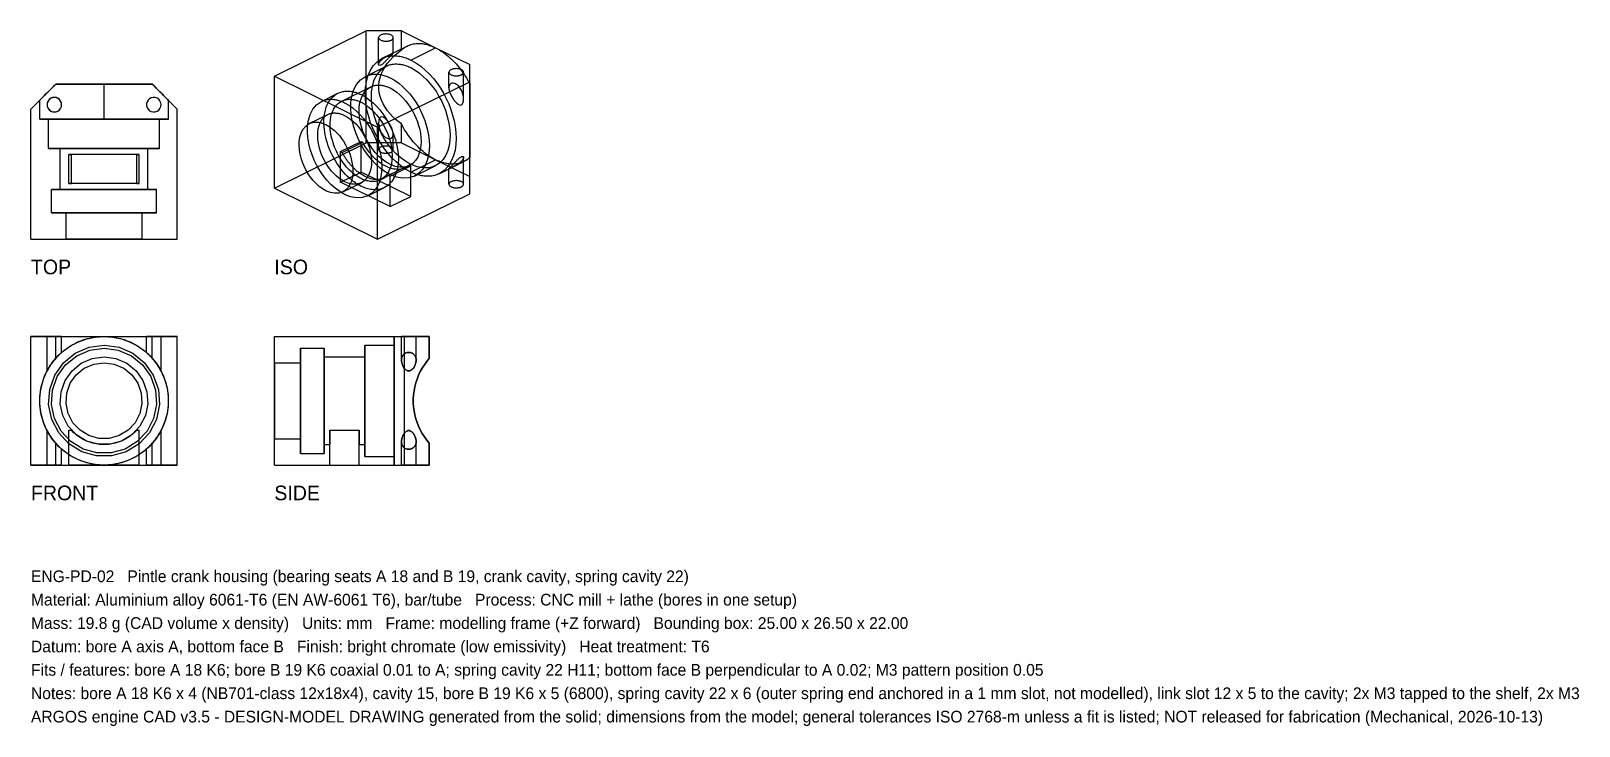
# Model space of a CAD drawing. Header units: millimetres. Extents: x 0 to 265, y -45 to 74.
import ezdxf

# ---------------------------------------------------------------- set-up
doc = ezdxf.new("R2010")
doc.units = ezdxf.units.MM
for name, color, linetype in [('FRONT_HIDDEN', 8, 'CONTINUOUS'), ('FRONT_VISIBLE', 7, 'Continuous'), ('ISO_HIDDEN', 8, 'CONTINUOUS'), ('ISO_VISIBLE', 7, 'Continuous'), ('SIDE_HIDDEN', 8, 'CONTINUOUS'), ('SIDE_VISIBLE', 7, 'Continuous'), ('TOP_HIDDEN', 8, 'CONTINUOUS'), ('TOP_VISIBLE', 7, 'Continuous')]:
    doc.layers.add(name, color=color, linetype=linetype)

msp = doc.modelspace()

# ---------------------------------------------------------------- texts
for s, p in [('ENG-PD-02   Pintle crank housing (bearing seats A 18 and B 19, crank cavity, spring cavity 22)', (0, -20)), ('Material: Aluminium alloy 6061-T6 (EN AW-6061 T6), bar/tube   Process: CNC mill + lathe (bores in one setup)', (0, -24)), ('Mass: 19.8 g (CAD volume x density)   Units: mm   Frame: modelling frame (+Z forward)   Bounding box: 25.00 x 26.50 x 22.00', (0, -28)), ('Datum: bore A axis A, bottom face B   Finish: bright chromate (low emissivity)   Heat treatment: T6', (0, -32)), ('Fits / features: bore A 18 K6; bore B 19 K6 coaxial 0.01 to A; spring cavity 22 H11; bottom face B perpendicular to A 0.02; M3 pattern position 0.05', (0, -36)), ('Notes: bore A 18 K6 x 4 (NB701-class 12x18x4), cavity 15, bore B 19 K6 x 5 (6800), spring cavity 22 x 6 (outer spring end anchored in a 1 mm slot, not modelled), link slot 12 x 5 to the cavity; 2x M3 tapped to the shelf, 2x M3 ', (0, -40)), ('ARGOS engine CAD v3.5 - DESIGN-MODEL DRAWING generated from the solid; dimensions from the model; general tolerances ISO 2768-m unless a fit is listed; NOT released for fabrication (Mechanical, 2026-10-13)', (0, -44))]:
    msp.add_text(s, height=2).set_placement(p)
at = {"layer": 'FRONT_VISIBLE'}
msp.add_text('FRONT', height=2.5, dxfattribs=at).set_placement((0, -6))
at = {"layer": 'ISO_VISIBLE'}
msp.add_text('ISO', height=2.5, dxfattribs=at).set_placement((41.63, 32.63))
at = {"layer": 'SIDE_VISIBLE'}
msp.add_text('SIDE', height=2.5, dxfattribs=at).set_placement((41.63, -6))
at = {"layer": 'TOP_VISIBLE'}
msp.add_text('TOP', height=2.5, dxfattribs=at).set_placement((0, 32.63))

# ---------------------------------------------------------------- linework, layer by layer
at = {"layer": 'FRONT_HIDDEN'}
for points in [[(0, 0), (0, 22)], [(4.24, 22), (0, 22)], [(12.5, 0), (11, 0.1), (9.53, 0.41), (8.12, 0.91), (6.78, 1.6), (5.56, 2.47), (4.46, 3.49), (3.51, 4.66), (2.73, 5.94), (2.14, 7.32), (1.73, 8.76), (1.53, 10.25), (1.53, 11.75), (1.73, 13.24), (2.14, 14.68), (2.73, 16.06), (3.51, 17.34), (4.46, 18.51), (5.56, 19.53), (6.78, 20.4), (8.12, 21.09), (9.53, 21.59), (11, 21.9), (12.5, 22)], [(5.25, 22), (5.14, 22), (5.03, 22), (4.92, 22), (4.82, 22), (4.71, 22), (4.6, 22), (4.49, 22), (4.38, 22), (4.27, 22), (4.16, 22), (4.05, 22), (3.95, 22), (3.84, 22), (3.73, 22), (3.62, 22), (3.51, 22), (3.4, 22), (3.29, 22), (3.18, 22), (3.08, 22), (2.97, 22), (2.86, 22), (2.75, 22)], [(2.75, 22), (2.86, 22), (2.97, 22), (3.08, 22), (3.18, 22), (3.29, 22), (3.4, 22), (3.51, 22), (3.62, 22), (3.73, 22), (3.84, 22), (3.95, 22), (4.05, 22), (4.16, 22), (4.27, 22), (4.38, 22), (4.49, 22), (4.6, 22), (4.71, 22), (4.82, 22), (4.92, 22), (5.03, 22), (5.14, 22), (5.25, 22)], [(2.75, 16.09), (2.75, 22)], [(4.24, 22), (12.5, 22)], [(4.24, 18.27), (4.24, 22)], [(4.24, 18.27), (4.52, 18.57), (4.8, 18.86), (5.1, 19.14), (5.4, 19.4), (5.72, 19.66), (6.04, 19.9), (6.37, 20.14), (6.72, 20.36), (7.06, 20.56), (7.42, 20.76), (7.78, 20.94), (8.15, 21.11), (8.53, 21.26), (8.91, 21.4), (9.3, 21.52), (9.69, 21.63), (10.08, 21.73), (10.48, 21.81), (10.88, 21.88), (11.28, 21.93), (11.69, 21.97), (12.09, 21.99), (12.5, 22)], [(5.25, 19.27), (5.25, 22)], [(12.5, 22), (20.76, 22)], [(12.5, 22), (12.91, 21.99), (13.31, 21.97), (13.72, 21.93), (14.12, 21.88), (14.52, 21.81), (14.92, 21.73), (15.31, 21.63), (15.7, 21.52), (16.09, 21.4), (16.47, 21.26), (16.85, 21.11), (17.22, 20.94), (17.58, 20.76), (17.94, 20.56), (18.28, 20.36), (18.63, 20.14), (18.96, 19.9), (19.28, 19.66), (19.6, 19.4), (19.9, 19.14), (20.2, 18.86), (20.48, 18.57), (20.76, 18.27)], [(12.5, 22), (14, 21.9), (15.47, 21.59), (16.88, 21.09), (18.22, 20.4), (19.44, 19.53), (20.54, 18.51), (21.49, 17.34), (22.27, 16.06), (22.86, 14.68), (23.27, 13.24), (23.47, 11.75), (23.47, 10.25), (23.27, 8.76), (22.86, 7.32), (22.27, 5.94), (21.49, 4.66), (20.54, 3.49), (19.44, 2.47), (18.22, 1.6), (16.88, 0.91), (15.47, 0.41), (14, 0.1), (12.5, 0)], [(22.25, 22), (22.14, 22), (22.03, 22), (21.92, 22), (21.82, 22), (21.71, 22), (21.6, 22), (21.49, 22), (21.38, 22), (21.27, 22), (21.16, 22), (21.05, 22), (20.95, 22), (20.84, 22), (20.73, 22), (20.62, 22), (20.51, 22), (20.4, 22), (20.29, 22), (20.18, 22), (20.08, 22), (19.97, 22), (19.86, 22), (19.75, 22)], [(19.75, 22), (19.86, 22), (19.97, 22), (20.08, 22), (20.18, 22), (20.29, 22), (20.4, 22), (20.51, 22), (20.62, 22), (20.73, 22), (20.84, 22), (20.95, 22), (21.05, 22), (21.16, 22), (21.27, 22), (21.38, 22), (21.49, 22), (21.6, 22), (21.71, 22), (21.82, 22), (21.92, 22), (22.03, 22), (22.14, 22), (22.25, 22)], [(19.75, 19.27), (19.75, 22)], [(25, 22), (20.76, 22)], [(20.76, 18.27), (20.76, 22)], [(22.25, 16.09), (22.25, 22)], [(25, 0), (25, 22)], [(5.25, 19.27), (5.12, 19.16), (4.99, 19.04), (4.86, 18.91), (4.73, 18.79), (4.61, 18.66), (4.49, 18.54), (4.37, 18.41), (4.25, 18.27), (4.13, 18.14), (4.02, 18.01), (3.91, 17.87), (3.8, 17.73), (3.69, 17.59), (3.59, 17.45), (3.48, 17.3), (3.38, 17.16), (3.29, 17.01), (3.19, 16.86), (3.1, 16.71), (3.01, 16.56), (2.92, 16.4), (2.83, 16.25), (2.75, 16.09)], [(2.75, 16.09), (2.83, 16.25), (2.92, 16.4), (3.01, 16.56), (3.1, 16.71), (3.19, 16.86), (3.29, 17.01), (3.38, 17.16), (3.48, 17.3), (3.59, 17.45), (3.69, 17.59), (3.8, 17.73), (3.91, 17.87), (4.02, 18.01), (4.13, 18.14), (4.25, 18.27), (4.37, 18.41), (4.49, 18.54), (4.61, 18.66), (4.73, 18.79), (4.86, 18.91), (4.99, 19.04), (5.12, 19.16), (5.25, 19.27)], [(12.5, 20.5), (15.06, 20.15), (17.44, 19.12), (19.44, 17.48), (20.93, 15.37), (21.8, 12.93), (21.98, 10.35), (21.45, 7.82), (20.26, 5.52), (18.5, 3.63), (16.28, 2.29), (13.79, 1.59), (11.21, 1.59), (8.72, 2.29), (6.5, 3.63), (4.74, 5.52), (3.55, 7.82), (3.02, 10.35), (3.2, 12.93), (4.07, 15.37), (5.56, 17.48), (7.56, 19.12), (9.94, 20.15), (12.5, 20.5)], [(12.5, 20.5), (15.06, 20.15), (17.44, 19.12), (19.44, 17.48), (20.93, 15.37), (21.8, 12.93), (21.98, 10.35), (21.45, 7.82), (20.26, 5.52), (18.5, 3.63), (16.28, 2.29), (13.79, 1.59), (11.21, 1.59), (8.72, 2.29), (6.5, 3.63), (4.74, 5.52), (3.55, 7.82), (3.02, 10.35), (3.2, 12.93), (4.07, 15.37), (5.56, 17.48), (7.56, 19.12), (9.94, 20.15), (12.5, 20.5)], [(12.5, 20), (14.93, 19.67), (17.18, 18.69), (19.08, 17.14), (20.49, 15.14), (21.31, 12.83), (21.48, 10.39), (20.98, 7.99), (19.85, 5.81), (18.18, 4.02), (16.09, 2.75), (13.73, 2.08), (11.27, 2.08), (8.91, 2.75), (6.82, 4.02), (5.15, 5.81), (4.02, 7.99), (3.52, 10.39), (3.69, 12.83), (4.51, 15.14), (5.92, 17.14), (7.82, 18.69), (10.07, 19.67), (12.5, 20)], [(12.5, 20), (14.93, 19.67), (17.18, 18.69), (19.08, 17.14), (20.49, 15.14), (21.31, 12.83), (21.48, 10.39), (20.98, 7.99), (19.85, 5.81), (18.18, 4.02), (16.09, 2.75), (13.73, 2.08), (11.27, 2.08), (8.91, 2.75), (6.82, 4.02), (5.15, 5.81), (4.02, 7.99), (3.52, 10.39), (3.69, 12.83), (4.51, 15.14), (5.92, 17.14), (7.82, 18.69), (10.07, 19.67), (12.5, 20)], [(22.25, 16.09), (22.17, 16.25), (22.08, 16.4), (21.99, 16.56), (21.9, 16.71), (21.81, 16.86), (21.71, 17.01), (21.62, 17.16), (21.52, 17.3), (21.41, 17.45), (21.31, 17.59), (21.2, 17.73), (21.09, 17.87), (20.98, 18.01), (20.87, 18.14), (20.75, 18.27), (20.63, 18.41), (20.51, 18.54), (20.39, 18.66), (20.27, 18.79), (20.14, 18.91), (20.01, 19.04), (19.88, 19.16), (19.75, 19.27)], [(19.75, 19.27), (19.88, 19.16), (20.01, 19.04), (20.14, 18.91), (20.27, 18.79), (20.39, 18.66), (20.51, 18.54), (20.63, 18.41), (20.75, 18.27), (20.87, 18.14), (20.98, 18.01), (21.09, 17.87), (21.2, 17.73), (21.31, 17.59), (21.41, 17.45), (21.52, 17.3), (21.62, 17.16), (21.71, 17.01), (21.81, 16.86), (21.9, 16.71), (21.99, 16.56), (22.08, 16.4), (22.17, 16.25), (22.25, 16.09)], [(4.24, 3.73), (3.81, 4.27), (3.41, 4.83), (3.04, 5.41), (2.71, 6.02), (2.4, 6.64), (2.16, 7.28), (1.95, 7.94), (1.77, 8.6), (1.65, 9.28), (1.55, 9.97), (1.52, 10.66), (1.52, 11.34), (1.55, 12.03), (1.65, 12.72), (1.77, 13.4), (1.95, 14.06), (2.16, 14.72), (2.4, 15.36), (2.71, 15.98), (3.04, 16.59), (3.41, 17.17), (3.81, 17.73), (4.24, 18.27)], [(12.5, 18.5), (14.52, 18.22), (16.4, 17.41), (17.98, 16.12), (19.16, 14.45), (19.84, 12.53), (19.98, 10.49), (19.57, 8.49), (18.63, 6.67), (17.23, 5.18), (15.49, 4.12), (13.52, 3.57), (11.48, 3.57), (9.51, 4.12), (7.77, 5.18), (6.37, 6.67), (5.43, 8.49), (5.02, 10.49), (5.16, 12.53), (5.84, 14.45), (7.02, 16.12), (8.6, 17.41), (10.48, 18.22), (12.5, 18.5)], [(12.5, 18.5), (14.52, 18.22), (16.4, 17.41), (17.98, 16.12), (19.16, 14.45), (19.84, 12.53), (19.98, 10.49), (19.57, 8.49), (18.63, 6.67), (17.23, 5.18), (15.49, 4.12), (13.52, 3.57), (11.48, 3.57), (9.51, 4.12), (7.77, 5.18), (6.37, 6.67), (5.43, 8.49), (5.02, 10.49), (5.16, 12.53), (5.84, 14.45), (7.02, 16.12), (8.6, 17.41), (10.48, 18.22), (12.5, 18.5)], [(12.5, 17.5), (14.25, 17.26), (15.88, 16.55), (17.25, 15.44), (18.27, 13.99), (18.86, 12.32), (18.98, 10.56), (18.62, 8.82), (17.81, 7.25), (16.6, 5.96), (15.09, 5.04), (13.39, 4.56), (11.61, 4.56), (9.91, 5.04), (8.4, 5.96), (7.19, 7.25), (6.38, 8.82), (6.02, 10.56), (6.14, 12.32), (6.73, 13.99), (7.75, 15.44), (9.12, 16.55), (10.75, 17.26), (12.5, 17.5)], [(20.76, 18.27), (21.19, 17.73), (21.59, 17.17), (21.96, 16.59), (22.29, 15.98), (22.6, 15.36), (22.84, 14.72), (23.05, 14.06), (23.23, 13.4), (23.35, 12.72), (23.45, 12.03), (23.48, 11.34), (23.48, 10.66), (23.45, 9.97), (23.35, 9.28), (23.23, 8.6), (23.05, 7.94), (22.84, 7.28), (22.6, 6.64), (22.29, 6.02), (21.96, 5.41), (21.59, 4.83), (21.19, 4.27), (20.76, 3.73)], [(5.25, 2.73), (5.12, 2.84), (4.99, 2.96), (4.86, 3.09), (4.73, 3.21), (4.61, 3.34), (4.49, 3.46), (4.37, 3.59), (4.25, 3.73), (4.13, 3.86), (4.02, 3.99), (3.91, 4.13), (3.8, 4.27), (3.69, 4.41), (3.59, 4.55), (3.48, 4.7), (3.38, 4.84), (3.29, 4.99), (3.19, 5.14), (3.1, 5.29), (3.01, 5.44), (2.92, 5.6), (2.83, 5.75), (2.75, 5.91)], [(2.75, 5.91), (2.83, 5.75), (2.92, 5.6), (3.01, 5.44), (3.1, 5.29), (3.19, 5.14), (3.29, 4.99), (3.38, 4.84), (3.48, 4.7), (3.59, 4.55), (3.69, 4.41), (3.8, 4.27), (3.91, 4.13), (4.02, 3.99), (4.13, 3.86), (4.25, 3.73), (4.37, 3.59), (4.49, 3.46), (4.61, 3.34), (4.73, 3.21), (4.86, 3.09), (4.99, 2.96), (5.12, 2.84), (5.25, 2.73)], [(2.75, 0), (2.75, 5.91)], [(6.5, 6), (6.91, 6)], [(6.5, 0), (6.5, 6)], [(6.5, 0), (6.5, 6)], [(6.5, 6), (6.91, 6)], [(18.09, 6), (17.71, 5.6), (17.3, 5.24), (16.87, 4.9), (16.41, 4.6), (15.93, 4.33), (15.44, 4.1), (14.92, 3.9), (14.4, 3.74), (13.86, 3.63), (13.32, 3.55), (12.77, 3.51), (12.23, 3.51), (11.68, 3.55), (11.14, 3.63), (10.6, 3.74), (10.08, 3.9), (9.56, 4.1), (9.07, 4.33), (8.59, 4.6), (8.13, 4.9), (7.7, 5.24), (7.29, 5.6), (6.91, 6)], [(18.09, 6), (17.71, 5.6), (17.3, 5.24), (16.87, 4.9), (16.41, 4.6), (15.93, 4.33), (15.44, 4.1), (14.92, 3.9), (14.4, 3.74), (13.86, 3.63), (13.32, 3.55), (12.77, 3.51), (12.23, 3.51), (11.68, 3.55), (11.14, 3.63), (10.6, 3.74), (10.08, 3.9), (9.56, 4.1), (9.07, 4.33), (8.59, 4.6), (8.13, 4.9), (7.7, 5.24), (7.29, 5.6), (6.91, 6)], [(18.09, 6), (18.5, 6)], [(18.09, 6), (18.5, 6)], [(18.5, 0), (18.5, 6)], [(18.5, 0), (18.5, 6)], [(22.25, 5.91), (22.17, 5.75), (22.08, 5.6), (21.99, 5.44), (21.9, 5.29), (21.81, 5.14), (21.71, 4.99), (21.62, 4.84), (21.52, 4.7), (21.41, 4.55), (21.31, 4.41), (21.2, 4.27), (21.09, 4.13), (20.98, 3.99), (20.87, 3.86), (20.75, 3.73), (20.63, 3.59), (20.51, 3.46), (20.39, 3.34), (20.27, 3.21), (20.14, 3.09), (20.01, 2.96), (19.88, 2.84), (19.75, 2.73)], [(19.75, 2.73), (19.88, 2.84), (20.01, 2.96), (20.14, 3.09), (20.27, 3.21), (20.39, 3.34), (20.51, 3.46), (20.63, 3.59), (20.75, 3.73), (20.87, 3.86), (20.98, 3.99), (21.09, 4.13), (21.2, 4.27), (21.31, 4.41), (21.41, 4.55), (21.52, 4.7), (21.62, 4.84), (21.71, 4.99), (21.81, 5.14), (21.9, 5.29), (21.99, 5.44), (22.08, 5.6), (22.17, 5.75), (22.25, 5.91)], [(22.25, 0), (22.25, 5.91)], [(4.24, 0), (4.24, 3.73)], [(12.5, 0), (12.09, 0.01), (11.69, 0.03), (11.28, 0.07), (10.88, 0.12), (10.48, 0.19), (10.08, 0.27), (9.69, 0.37), (9.3, 0.48), (8.91, 0.6), (8.53, 0.74), (8.15, 0.89), (7.78, 1.06), (7.42, 1.24), (7.06, 1.44), (6.72, 1.64), (6.37, 1.86), (6.04, 2.1), (5.72, 2.34), (5.4, 2.6), (5.1, 2.86), (4.8, 3.14), (4.52, 3.43), (4.24, 3.73)], [(5.25, 0), (5.25, 2.73)], [(20.76, 3.73), (20.48, 3.43), (20.2, 3.14), (19.9, 2.86), (19.6, 2.6), (19.28, 2.34), (18.96, 2.1), (18.63, 1.86), (18.28, 1.64), (17.94, 1.44), (17.58, 1.24), (17.22, 1.06), (16.85, 0.89), (16.47, 0.74), (16.09, 0.6), (15.7, 0.48), (15.31, 0.37), (14.92, 0.27), (14.52, 0.19), (14.12, 0.12), (13.72, 0.07), (13.31, 0.03), (12.91, 0.01), (12.5, 0)], [(19.75, 0), (19.75, 2.73)], [(20.76, 0), (20.76, 3.73)], [(4.24, 0), (0, 0)], [(5.25, 0), (5.14, 0), (5.03, 0), (4.92, 0), (4.82, 0), (4.71, 0), (4.6, 0), (4.49, 0), (4.38, 0), (4.27, 0), (4.16, 0), (4.05, 0), (3.95, 0), (3.84, 0), (3.73, 0), (3.62, 0), (3.51, 0), (3.4, 0), (3.29, 0), (3.18, 0), (3.08, 0), (2.97, 0), (2.86, 0), (2.75, 0)], [(2.75, 0), (2.86, 0), (2.97, 0), (3.08, 0), (3.18, 0), (3.29, 0), (3.4, 0), (3.51, 0), (3.62, 0), (3.73, 0), (3.84, 0), (3.95, 0), (4.05, 0), (4.16, 0), (4.27, 0), (4.38, 0), (4.49, 0), (4.6, 0), (4.71, 0), (4.82, 0), (4.92, 0), (5.03, 0), (5.14, 0), (5.25, 0)], [(4.24, 0), (12.5, 0)], [(18.5, 0), (6.5, 0)], [(18.5, 0), (6.5, 0)], [(12.5, 0), (20.76, 0)], [(22.25, 0), (22.14, 0), (22.03, 0), (21.92, 0), (21.82, 0), (21.71, 0), (21.6, 0), (21.49, 0), (21.38, 0), (21.27, 0), (21.16, 0), (21.05, 0), (20.95, 0), (20.84, 0), (20.73, 0), (20.62, 0), (20.51, 0), (20.4, 0), (20.29, 0), (20.18, 0), (20.08, 0), (19.97, 0), (19.86, 0), (19.75, 0)], [(19.75, 0), (19.86, 0), (19.97, 0), (20.08, 0), (20.18, 0), (20.29, 0), (20.4, 0), (20.51, 0), (20.62, 0), (20.73, 0), (20.84, 0), (20.95, 0), (21.05, 0), (21.16, 0), (21.27, 0), (21.38, 0), (21.49, 0), (21.6, 0), (21.71, 0), (21.82, 0), (21.92, 0), (22.03, 0), (22.14, 0), (22.25, 0)], [(25, 0), (20.76, 0)]]:
    msp.add_lwpolyline(points, dxfattribs=at)
at = {"layer": 'FRONT_VISIBLE'}
for points in [[(0, 0), (0, 22)], [(0, 22), (25, 22)], [(25, 0), (25, 22)], [(12.5, 17.5), (14.25, 17.26), (15.88, 16.55), (17.25, 15.44), (18.27, 13.99), (18.86, 12.32), (18.98, 10.56), (18.62, 8.82), (17.81, 7.25), (16.6, 5.96), (15.09, 5.04), (13.39, 4.56), (11.61, 4.56), (9.91, 5.04), (8.4, 5.96), (7.19, 7.25), (6.38, 8.82), (6.02, 10.56), (6.14, 12.32), (6.73, 13.99), (7.75, 15.44), (9.12, 16.55), (10.75, 17.26), (12.5, 17.5)], [(0, 0), (25, 0)]]:
    msp.add_lwpolyline(points, dxfattribs=at)
at = {"layer": 'ISO_HIDDEN'}
for points in [[(57.36, 55.08), (57.36, 74.23)], [(63.36, 70.98), (63.36, 74.23)], [(59.47, 68.51), (59.47, 73.09)], [(60.1, 69.56), (64.34, 71.65)], [(61.97, 70.43), (61.97, 73.09)], [(63.36, 70.98), (63.4, 71.01), (63.44, 71.05), (63.48, 71.08), (63.52, 71.11), (63.56, 71.15), (63.6, 71.18), (63.64, 71.21), (63.68, 71.24), (63.72, 71.27), (63.77, 71.3), (63.81, 71.33), (63.85, 71.36), (63.89, 71.39), (63.94, 71.42), (63.98, 71.45), (64.03, 71.47), (64.07, 71.5), (64.11, 71.52), (64.16, 71.55), (64.21, 71.57), (64.25, 71.6), (64.3, 71.62), (64.34, 71.65)], [(64.34, 71.65), (64.54, 71.74), (64.75, 71.82), (64.95, 71.89), (65.16, 71.95), (65.38, 72), (65.59, 72.04), (65.81, 72.06), (66.03, 72.08), (66.25, 72.09), (66.47, 72.09), (66.69, 72.08), (66.91, 72.06), (67.12, 72.03), (67.34, 71.99), (67.56, 71.95), (67.77, 71.89), (67.98, 71.83), (68.19, 71.77), (68.4, 71.7), (68.6, 71.62), (68.8, 71.54), (69, 71.45), (69.2, 71.35)], [(64.96, 50.11), (64.08, 50.61), (63.25, 51.19), (62.47, 51.84), (61.75, 52.55), (61.08, 53.3), (60.46, 54.1), (59.88, 54.93), (59.36, 55.8), (58.89, 56.69), (58.47, 57.61), (58.1, 58.55), (57.79, 59.52), (57.53, 60.49), (57.34, 61.49), (57.22, 62.49), (57.18, 63.5), (57.23, 64.51), (57.37, 65.51), (57.63, 66.49), (58.02, 67.42), (58.56, 68.28), (59.26, 69.01), (60.1, 69.56)], [(61.97, 70.43), (61.88, 70.31), (61.77, 70.2), (61.66, 70.09), (61.56, 69.99), (61.45, 69.88), (61.35, 69.77), (61.24, 69.67), (61.14, 69.56), (61.03, 69.45), (60.93, 69.34), (60.82, 69.24), (60.72, 69.13), (60.61, 69.02), (60.5, 68.92), (60.4, 68.82), (60.28, 68.71), (60.17, 68.62), (60.05, 68.52), (59.93, 68.44), (59.8, 68.37), (59.65, 68.33), (59.51, 68.37), (59.47, 68.51)], [(59.47, 68.51), (59.49, 68.64), (59.53, 68.75), (59.59, 68.86), (59.66, 68.96), (59.74, 69.06), (59.82, 69.15), (59.91, 69.24), (60.01, 69.32), (60.1, 69.4), (60.2, 69.47), (60.3, 69.55), (60.41, 69.62), (60.51, 69.68), (60.62, 69.75), (60.72, 69.81), (60.83, 69.88), (60.94, 69.94), (61.05, 70), (61.16, 70.06), (61.27, 70.11), (61.38, 70.17), (61.49, 70.23), (61.6, 70.28)], [(63.36, 58.33), (62.83, 58.74), (62.31, 59.16), (61.83, 59.62), (61.37, 60.11), (60.94, 60.63), (60.57, 61.18), (60.22, 61.75), (59.95, 62.37), (59.74, 63), (59.57, 63.65), (59.51, 64.32), (59.51, 64.99), (59.57, 65.65), (59.74, 66.3), (59.95, 66.94), (60.22, 67.55), (60.57, 68.13), (60.94, 68.68), (61.37, 69.2), (61.83, 69.68), (62.31, 70.15), (62.83, 70.57), (63.36, 70.98)], [(60.1, 69.56), (60.3, 69.65), (60.5, 69.73), (60.71, 69.8), (60.92, 69.86), (61.14, 69.91), (61.35, 69.95), (61.57, 69.97), (61.79, 69.99), (62.01, 70), (62.23, 70), (62.45, 69.99), (62.66, 69.97), (62.88, 69.94), (63.1, 69.9), (63.31, 69.86), (63.53, 69.8), (63.74, 69.75), (63.95, 69.68), (64.15, 69.61), (64.36, 69.53), (64.56, 69.45), (64.76, 69.36), (64.96, 69.26)], [(61.6, 70.28), (61.62, 70.29), (61.63, 70.3), (61.65, 70.31), (61.66, 70.31), (61.68, 70.32), (61.7, 70.33), (61.71, 70.34), (61.73, 70.34), (61.74, 70.35), (61.76, 70.36), (61.77, 70.37), (61.79, 70.37), (61.81, 70.38), (61.82, 70.39), (61.84, 70.4), (61.85, 70.4), (61.87, 70.41), (61.89, 70.42), (61.9, 70.42), (61.92, 70.43), (61.94, 70.43), (61.95, 70.43), (61.97, 70.43)], [(64.96, 69.26), (65.84, 68.77), (66.67, 68.19), (67.44, 67.54), (68.17, 66.83), (68.84, 66.08), (69.46, 65.28), (70.03, 64.44), (70.56, 63.58), (71.03, 62.68), (71.45, 61.77), (71.82, 60.82), (72.13, 59.86), (72.39, 58.88), (72.57, 57.89), (72.69, 56.88), (72.74, 55.87), (72.69, 54.86), (72.55, 53.86), (72.29, 52.89), (71.9, 51.95), (71.36, 51.1), (70.66, 50.37), (69.82, 49.82)], [(69.2, 71.35), (69.53, 71.18), (69.86, 70.99), (70.18, 70.8), (70.49, 70.59), (70.79, 70.37), (71.08, 70.14), (71.37, 69.9), (71.65, 69.66), (71.93, 69.4), (72.19, 69.14), (72.45, 68.87), (72.71, 68.6), (72.95, 68.32), (73.19, 68.03), (73.43, 67.74), (73.65, 67.44), (73.87, 67.14), (74.08, 66.83), (74.29, 66.52), (74.49, 66.2), (74.68, 65.88), (74.86, 65.56), (75.04, 65.23)], [(65.62, 49.42), (64.61, 49.1), (63.55, 49.06), (62.51, 49.25), (61.52, 49.63), (60.59, 50.15), (59.73, 50.78), (58.94, 51.49), (58.22, 52.26), (57.55, 53.09), (56.96, 53.97), (56.42, 54.89), (55.95, 55.85), (55.55, 56.83), (55.22, 57.84), (54.96, 58.87), (54.79, 59.92), (54.71, 60.98), (54.74, 62.04), (54.89, 63.09), (55.19, 64.11), (55.68, 65.06), (56.36, 65.87), (57.23, 66.47)], [(57.23, 66.47), (60.76, 68.21)], [(57.23, 66.47), (57.4, 66.55), (57.58, 66.62), (57.76, 66.68), (57.94, 66.73), (58.12, 66.77), (58.31, 66.81), (58.5, 66.83), (58.69, 66.85), (58.87, 66.85), (59.06, 66.85), (59.25, 66.84), (59.44, 66.82), (59.63, 66.8), (59.82, 66.77), (60, 66.73), (60.19, 66.68), (60.37, 66.63), (60.55, 66.58), (60.73, 66.51), (60.9, 66.45), (61.08, 66.37), (61.25, 66.3), (61.42, 66.22)], [(69.16, 51.17), (68.15, 50.84), (67.09, 50.8), (66.05, 50.99), (65.05, 51.37), (64.13, 51.89), (63.27, 52.52), (62.48, 53.23), (61.75, 54), (61.09, 54.84), (60.49, 55.71), (59.96, 56.63), (59.49, 57.59), (59.09, 58.57), (58.75, 59.58), (58.5, 60.61), (58.32, 61.66), (58.25, 62.72), (58.27, 63.78), (58.43, 64.83), (58.73, 65.85), (59.21, 66.8), (59.89, 67.61), (60.76, 68.21)], [(60.76, 68.21), (60.94, 68.29), (61.11, 68.36), (61.29, 68.42), (61.47, 68.47), (61.66, 68.51), (61.84, 68.55), (62.03, 68.57), (62.22, 68.59), (62.41, 68.59), (62.6, 68.59), (62.79, 68.58), (62.98, 68.56), (63.16, 68.54), (63.35, 68.51), (63.54, 68.47), (63.72, 68.43), (63.9, 68.37), (64.08, 68.32), (64.26, 68.26), (64.44, 68.19), (64.62, 68.12), (64.79, 68.04), (64.96, 67.96)], [(61.42, 66.22), (62.19, 65.79), (62.9, 65.29), (63.57, 64.73), (64.19, 64.12), (64.78, 63.46), (65.31, 62.78), (65.81, 62.06), (66.26, 61.31), (66.67, 60.54), (67.03, 59.74), (67.35, 58.93), (67.62, 58.1), (67.84, 57.25), (68, 56.39), (68.1, 55.53), (68.14, 54.65), (68.1, 53.78), (67.98, 52.92), (67.76, 52.07), (67.42, 51.27), (66.95, 50.53), (66.35, 49.9), (65.62, 49.42)], [(64.96, 67.96), (65.72, 67.53), (66.44, 67.03), (67.11, 66.47), (67.73, 65.86), (68.31, 65.2), (68.85, 64.52), (69.34, 63.8), (69.79, 63.05), (70.2, 62.28), (70.57, 61.48), (70.88, 60.67), (71.15, 59.84), (71.37, 58.99), (71.54, 58.13), (71.64, 57.27), (71.68, 56.39), (71.64, 55.52), (71.52, 54.66), (71.29, 53.81), (70.96, 53.01), (70.49, 52.27), (69.89, 51.64), (69.16, 51.17)], [(71.49, 64.51), (71.49, 67.17)], [(73.99, 62.6), (73.99, 67.17)], [(75.04, 65.23), (75.04, 68.48)], [(49.67, 62.19), (52.5, 63.58)], [(50.11, 58.36), (50.11, 58.63), (50.11, 58.89), (50.12, 59.15), (50.14, 59.42), (50.17, 59.68), (50.2, 59.94), (50.25, 60.2), (50.3, 60.46), (50.37, 60.71), (50.44, 60.97), (50.52, 61.22), (50.62, 61.46), (50.73, 61.7), (50.85, 61.94), (50.98, 62.17), (51.12, 62.39), (51.28, 62.6), (51.45, 62.8), (51.64, 62.98), (51.84, 63.16), (52.05, 63.32), (52.27, 63.46), (52.5, 63.58)], [(52.5, 63.58), (52.66, 63.66), (52.83, 63.73), (53, 63.78), (53.17, 63.83), (53.35, 63.87), (53.52, 63.9), (53.7, 63.93), (53.88, 63.94), (54.06, 63.95), (54.24, 63.95), (54.42, 63.94), (54.6, 63.92), (54.77, 63.9), (54.95, 63.87), (55.13, 63.83), (55.3, 63.79), (55.47, 63.74), (55.65, 63.69), (55.81, 63.63), (55.98, 63.56), (56.15, 63.49), (56.31, 63.42), (56.47, 63.34)], [(53.16, 62.24), (58.11, 64.68)], [(64.74, 51.22), (63.94, 50.96), (63.1, 50.93), (62.28, 51.08), (61.5, 51.38), (60.77, 51.79), (60.09, 52.29), (59.46, 52.85), (58.89, 53.46), (58.37, 54.12), (57.9, 54.81), (57.47, 55.54), (57.1, 56.29), (56.79, 57.06), (56.52, 57.86), (56.32, 58.68), (56.19, 59.5), (56.12, 60.34), (56.15, 61.18), (56.27, 62.01), (56.51, 62.81), (56.89, 63.56), (57.42, 64.2), (58.11, 64.68)], [(58.11, 64.68), (58.25, 64.74), (58.39, 64.79), (58.53, 64.84), (58.67, 64.88), (58.82, 64.92), (58.96, 64.94), (59.11, 64.96), (59.26, 64.97), (59.41, 64.98), (59.56, 64.98), (59.71, 64.97), (59.86, 64.96), (60.01, 64.94), (60.15, 64.91), (60.3, 64.88), (60.45, 64.84), (60.59, 64.8), (60.73, 64.76), (60.87, 64.71), (61.01, 64.66), (61.15, 64.6), (61.29, 64.54), (61.42, 64.48)], [(61.42, 64.48), (62.02, 64.14), (62.59, 63.74), (63.12, 63.3), (63.61, 62.82), (64.07, 62.3), (64.49, 61.76), (64.88, 61.19), (65.24, 60.6), (65.56, 59.99), (65.85, 59.36), (66.1, 58.72), (66.31, 58.07), (66.49, 57.4), (66.62, 56.72), (66.7, 56.04), (66.73, 55.35), (66.7, 54.66), (66.6, 53.98), (66.42, 53.31), (66.16, 52.67), (65.79, 52.09), (65.31, 51.59), (64.74, 51.22)], [(73.99, 62.6), (73.98, 62.8), (73.96, 63), (73.93, 63.21), (73.88, 63.41), (73.83, 63.61), (73.76, 63.8), (73.68, 63.99), (73.59, 64.17), (73.49, 64.35), (73.37, 64.52), (73.25, 64.68), (73.11, 64.83), (72.96, 64.97), (72.79, 65.09), (72.61, 65.19), (72.42, 65.26), (72.22, 65.3), (72.01, 65.29), (71.82, 65.22), (71.66, 65.09), (71.56, 64.91), (71.5, 64.71), (71.49, 64.51)], [(71.49, 64.51), (71.5, 64.34), (71.52, 64.17), (71.56, 64.01), (71.6, 63.84), (71.66, 63.68), (71.72, 63.52), (71.79, 63.37), (71.87, 63.22), (71.95, 63.07), (72.03, 62.92), (72.12, 62.78), (72.21, 62.63), (72.31, 62.5), (72.41, 62.36), (72.51, 62.23), (72.63, 62.1), (72.74, 61.98), (72.86, 61.86), (73, 61.75), (73.14, 61.66), (73.29, 61.59), (73.46, 61.56), (73.62, 61.6)], [(75.04, 65.23), (75.04, 64.68), (75.04, 64.13), (75.04, 63.58), (75.04, 63.03), (75.04, 62.48), (75.04, 61.93), (75.04, 61.38), (75.04, 60.83), (75.04, 60.28), (75.04, 59.73), (75.04, 59.18), (75.04, 58.63), (75.04, 58.08), (75.04, 57.53), (75.04, 56.98), (75.04, 56.43), (75.04, 55.88), (75.04, 55.33), (75.04, 54.78), (75.04, 54.23), (75.04, 53.68), (75.04, 53.13), (75.04, 52.58)], [(57.62, 46.04), (56.67, 45.74), (55.66, 45.7), (54.67, 45.88), (53.74, 46.24), (52.86, 46.73), (52.04, 47.33), (51.29, 48), (50.61, 48.73), (49.98, 49.52), (49.41, 50.35), (48.91, 51.22), (48.46, 52.13), (48.08, 53.06), (47.77, 54.02), (47.52, 54.99), (47.36, 55.99), (47.29, 56.99), (47.31, 58), (47.46, 58.99), (47.74, 59.96), (48.2, 60.85), (48.84, 61.62), (49.67, 62.19)], [(49.67, 62.19), (49.83, 62.27), (50, 62.33), (50.17, 62.39), (50.34, 62.44), (50.52, 62.48), (50.69, 62.51), (50.87, 62.53), (51.05, 62.55), (51.23, 62.55), (51.41, 62.55), (51.59, 62.54), (51.77, 62.53), (51.95, 62.5), (52.12, 62.47), (52.3, 62.44), (52.47, 62.39), (52.65, 62.35), (52.82, 62.29), (52.99, 62.23), (53.15, 62.17), (53.32, 62.1), (53.48, 62.03), (53.65, 61.95)], [(51.18, 57.79), (51.17, 58.01), (51.17, 58.24), (51.18, 58.46), (51.19, 58.68), (51.21, 58.91), (51.24, 59.13), (51.27, 59.35), (51.32, 59.57), (51.37, 59.79), (51.43, 60), (51.5, 60.22), (51.58, 60.43), (51.67, 60.63), (51.77, 60.83), (51.88, 61.03), (52, 61.21), (52.13, 61.39), (52.28, 61.57), (52.43, 61.73), (52.6, 61.87), (52.78, 62.01), (52.96, 62.13), (53.16, 62.24)], [(53.16, 62.24), (53.3, 62.3), (53.44, 62.36), (53.58, 62.4), (53.72, 62.45), (53.87, 62.48), (54.01, 62.5), (54.16, 62.52), (54.31, 62.54), (54.46, 62.54), (54.61, 62.54), (54.76, 62.53), (54.91, 62.52), (55.06, 62.5), (55.2, 62.47), (55.35, 62.44), (55.5, 62.41), (55.64, 62.37), (55.78, 62.32), (55.92, 62.27), (56.06, 62.22), (56.2, 62.16), (56.34, 62.1), (56.47, 62.04)], [(53.65, 61.95), (54.37, 61.55), (55.04, 61.07), (55.68, 60.54), (56.27, 59.96), (56.82, 59.34), (57.33, 58.69), (57.8, 58.01), (58.23, 57.3), (58.61, 56.57), (58.96, 55.82), (59.26, 55.05), (59.51, 54.26), (59.72, 53.46), (59.88, 52.65), (59.97, 51.82), (60.01, 51), (59.97, 50.17), (59.86, 49.35), (59.65, 48.55), (59.33, 47.79), (58.88, 47.09), (58.31, 46.49), (57.62, 46.04)], [(56.47, 63.34), (57.2, 62.94), (57.87, 62.46), (58.51, 61.93), (59.1, 61.35), (59.65, 60.74), (60.16, 60.08), (60.63, 59.4), (61.05, 58.69), (61.44, 57.96), (61.79, 57.21), (62.09, 56.44), (62.34, 55.65), (62.55, 54.85), (62.7, 54.04), (62.8, 53.22), (62.84, 52.39), (62.8, 51.56), (62.69, 50.74), (62.47, 49.94), (62.15, 49.18), (61.71, 48.48), (61.14, 47.89), (60.45, 47.44)], [(56.47, 62.04), (57.08, 61.7), (57.64, 61.3), (58.17, 60.86), (58.66, 60.38), (59.12, 59.87), (59.54, 59.32), (59.93, 58.75), (60.29, 58.16), (60.61, 57.55), (60.9, 56.93), (61.15, 56.28), (61.36, 55.63), (61.54, 54.96), (61.67, 54.28), (61.75, 53.6), (61.78, 52.91), (61.75, 52.22), (61.65, 51.54), (61.47, 50.87), (61.21, 50.24), (60.84, 49.65), (60.36, 49.16), (59.79, 48.78)], [(73.62, 61.6), (73.66, 61.62), (73.7, 61.65), (73.74, 61.68), (73.77, 61.72), (73.8, 61.76), (73.82, 61.8), (73.85, 61.84), (73.87, 61.89), (73.88, 61.93), (73.9, 61.98), (73.92, 62.02), (73.93, 62.07), (73.94, 62.12), (73.95, 62.16), (73.96, 62.21), (73.97, 62.26), (73.97, 62.31), (73.98, 62.35), (73.98, 62.4), (73.98, 62.45), (73.99, 62.5), (73.99, 62.55), (73.99, 62.6)], [(47.59, 58.38), (50.77, 59.95)], [(49.48, 58.56), (49.52, 58.64), (49.56, 58.71), (49.6, 58.79), (49.64, 58.86), (49.68, 58.93), (49.73, 59), (49.77, 59.07), (49.82, 59.14), (49.87, 59.21), (49.93, 59.27), (49.98, 59.34), (50.04, 59.4), (50.1, 59.46), (50.16, 59.52), (50.22, 59.57), (50.28, 59.63), (50.35, 59.68), (50.41, 59.73), (50.48, 59.78), (50.55, 59.83), (50.63, 59.87), (50.7, 59.91), (50.77, 59.95)], [(50.77, 59.95), (50.89, 60), (51.01, 60.05), (51.14, 60.09), (51.26, 60.13), (51.39, 60.16), (51.51, 60.18), (51.64, 60.2), (51.77, 60.21), (51.9, 60.21), (52.03, 60.21), (52.16, 60.2), (52.29, 60.19), (52.42, 60.17), (52.55, 60.15), (52.67, 60.13), (52.8, 60.1), (52.92, 60.06), (53.05, 60.02), (53.17, 59.98), (53.29, 59.93), (53.41, 59.88), (53.53, 59.83), (53.65, 59.78)], [(53.65, 59.78), (54.17, 59.48), (54.66, 59.14), (55.11, 58.76), (55.54, 58.34), (55.94, 57.89), (56.31, 57.42), (56.64, 56.93), (56.95, 56.42), (57.23, 55.89), (57.48, 55.35), (57.7, 54.79), (57.88, 54.22), (58.03, 53.64), (58.15, 53.05), (58.22, 52.46), (58.24, 51.86), (58.22, 51.27), (58.13, 50.68), (57.98, 50.1), (57.75, 49.55), (57.43, 49.04), (57.02, 48.61), (56.52, 48.29)], [(61.97, 56.61), (61.95, 56.83), (61.91, 57.04), (61.86, 57.25), (61.79, 57.46), (61.7, 57.66), (61.61, 57.86), (61.51, 58.05), (61.4, 58.24), (61.29, 58.42), (61.16, 58.6), (61.03, 58.78), (60.89, 58.95), (60.75, 59.11), (60.59, 59.26), (60.42, 59.39), (60.23, 59.5), (60.02, 59.56), (59.81, 59.51), (59.66, 59.36), (59.56, 59.17), (59.51, 58.96), (59.48, 58.74), (59.47, 58.52)], [(59.47, 58.52), (59.47, 58.35), (59.49, 58.19), (59.51, 58.02), (59.54, 57.86), (59.58, 57.69), (59.62, 57.53), (59.68, 57.37), (59.74, 57.22), (59.81, 57.06), (59.88, 56.91), (59.97, 56.77), (60.06, 56.63), (60.16, 56.49), (60.27, 56.36), (60.39, 56.25), (60.51, 56.14), (60.65, 56.04), (60.79, 55.95), (60.95, 55.88), (61.11, 55.84), (61.27, 55.82), (61.44, 55.83), (61.6, 55.88)], [(59.47, 53.94), (59.47, 58.52)], [(63.36, 55.08), (63.36, 58.33)], [(69.2, 52.2), (68.87, 52.38), (68.55, 52.56), (68.23, 52.76), (67.92, 52.97), (67.62, 53.19), (67.32, 53.41), (67.03, 53.65), (66.75, 53.9), (66.48, 54.15), (66.21, 54.41), (65.95, 54.68), (65.7, 54.96), (65.45, 55.24), (65.21, 55.52), (64.98, 55.82), (64.75, 56.11), (64.53, 56.42), (64.32, 56.72), (64.12, 57.04), (63.92, 57.35), (63.73, 57.67), (63.54, 58), (63.36, 58.33)], [(61.6, 55.88), (61.63, 55.9), (61.67, 55.92), (61.7, 55.94), (61.73, 55.96), (61.75, 55.99), (61.78, 56.02), (61.8, 56.05), (61.82, 56.08), (61.84, 56.11), (61.86, 56.14), (61.88, 56.17), (61.9, 56.21), (61.91, 56.24), (61.92, 56.28), (61.93, 56.31), (61.94, 56.35), (61.95, 56.39), (61.95, 56.42), (61.96, 56.46), (61.96, 56.5), (61.96, 56.54), (61.97, 56.57), (61.97, 56.61)], [(61.97, 53.94), (61.97, 56.61)], [(41.63, 47.33), (57.36, 55.08)], [(52.94, 53.6), (56.47, 55.34)], [(52.94, 53.6), (53.23, 53.45)], [(52.94, 48.37), (52.94, 53.6)], [(54.23, 53.94), (56.76, 55.19)], [(56.47, 50.11), (56.47, 55.34)], [(56.47, 55.34), (56.76, 55.19)], [(64.03, 50.87), (63.66, 50.72), (63.27, 50.62), (62.87, 50.57), (62.47, 50.58), (62.07, 50.62), (61.68, 50.71), (61.29, 50.83), (60.92, 50.98), (60.56, 51.15), (60.21, 51.35), (59.87, 51.57), (59.55, 51.81), (59.24, 52.06), (58.94, 52.33), (58.65, 52.61), (58.37, 52.9), (58.11, 53.2), (57.86, 53.51), (57.61, 53.83), (57.38, 54.16), (57.17, 54.5), (56.96, 54.84), (56.76, 55.19)], [(63.36, 55.08), (57.36, 55.08)], [(61.97, 53.94), (61.94, 54.07), (61.87, 54.18), (61.77, 54.27), (61.67, 54.34), (61.55, 54.4), (61.43, 54.45), (61.3, 54.49), (61.17, 54.52), (61.04, 54.54), (60.91, 54.55), (60.78, 54.56), (60.65, 54.56), (60.52, 54.55), (60.39, 54.54), (60.26, 54.52), (60.13, 54.49), (60.01, 54.45), (59.88, 54.4), (59.77, 54.34), (59.66, 54.27), (59.56, 54.18), (59.49, 54.07), (59.47, 53.94)], [(59.47, 53.94), (59.48, 53.84), (59.53, 53.75), (59.6, 53.67), (59.68, 53.6), (59.77, 53.54), (59.86, 53.49), (59.96, 53.45), (60.06, 53.42), (60.16, 53.39), (60.26, 53.37), (60.37, 53.35), (60.47, 53.34), (60.58, 53.33), (60.68, 53.33), (60.79, 53.33), (60.89, 53.33), (61, 53.34), (61.1, 53.36), (61.2, 53.38), (61.3, 53.4), (61.41, 53.43), (61.5, 53.47), (61.6, 53.51)], [(61.6, 53.51), (61.62, 53.52), (61.65, 53.53), (61.67, 53.55), (61.69, 53.56), (61.71, 53.57), (61.74, 53.59), (61.76, 53.6), (61.78, 53.62), (61.8, 53.63), (61.82, 53.65), (61.84, 53.67), (61.85, 53.69), (61.87, 53.71), (61.89, 53.73), (61.9, 53.75), (61.92, 53.77), (61.93, 53.79), (61.94, 53.82), (61.95, 53.84), (61.96, 53.87), (61.96, 53.89), (61.97, 53.92), (61.97, 53.94)], [(63.36, 55.08), (69.2, 52.2)], [(60.49, 49.13), (60.25, 49.02), (60, 48.94), (59.74, 48.88), (59.47, 48.84), (59.2, 48.83), (58.94, 48.83), (58.67, 48.86), (58.41, 48.9), (58.15, 48.96), (57.89, 49.04), (57.64, 49.13), (57.39, 49.23), (57.15, 49.35), (56.91, 49.47), (56.68, 49.61), (56.46, 49.75), (56.24, 49.9), (56.02, 50.06), (55.81, 50.23), (55.61, 50.4), (55.41, 50.58), (55.22, 50.76), (55.03, 50.95)], [(61.13, 49.56), (64.67, 51.3)], [(61.42, 49.42), (64.96, 51.16)], [(64.67, 51.3), (64.64, 51.28), (64.62, 51.26), (64.59, 51.24), (64.57, 51.21), (64.54, 51.19), (64.51, 51.17), (64.49, 51.15), (64.46, 51.13), (64.43, 51.11), (64.41, 51.09), (64.38, 51.07), (64.35, 51.06), (64.32, 51.04), (64.29, 51.02), (64.27, 51), (64.24, 50.98), (64.21, 50.97), (64.18, 50.95), (64.15, 50.93), (64.12, 50.92), (64.09, 50.9), (64.06, 50.89), (64.03, 50.87)], [(64.03, 50.87), (64.74, 51.22)], [(64.67, 51.3), (64.96, 51.16)], [(64.96, 50.11), (69.2, 52.2)], [(64.96, 45.94), (64.96, 51.16)], [(65.62, 49.42), (69.16, 51.17)], [(69.2, 52.2), (75.04, 49.33)], [(74.06, 51.91), (73.86, 51.82), (73.66, 51.74), (73.45, 51.67), (73.24, 51.61), (73.03, 51.56), (72.81, 51.52), (72.59, 51.49), (72.37, 51.47), (72.15, 51.47), (71.93, 51.47), (71.72, 51.48), (71.5, 51.5), (71.28, 51.53), (71.06, 51.56), (70.85, 51.61), (70.64, 51.66), (70.42, 51.72), (70.22, 51.79), (70.01, 51.86), (69.8, 51.94), (69.6, 52.02), (69.4, 52.11), (69.2, 52.2)], [(69.82, 49.82), (74.06, 51.91)], [(71.49, 50.69), (71.56, 50.79), (71.65, 50.89), (71.74, 50.98), (71.84, 51.07), (71.93, 51.16), (72.02, 51.25), (72.11, 51.34), (72.2, 51.44), (72.29, 51.53), (72.38, 51.62), (72.47, 51.71), (72.56, 51.8), (72.65, 51.9), (72.74, 51.99), (72.83, 52.08), (72.92, 52.17), (73.01, 52.26), (73.11, 52.35), (73.2, 52.43), (73.3, 52.52), (73.4, 52.59), (73.51, 52.67), (73.62, 52.73)], [(73.99, 52.6), (73.96, 52.46), (73.91, 52.33), (73.84, 52.21), (73.75, 52.1), (73.66, 51.99), (73.56, 51.89), (73.45, 51.8), (73.34, 51.71), (73.23, 51.62), (73.11, 51.54), (72.99, 51.46), (72.87, 51.39), (72.75, 51.31), (72.63, 51.24), (72.5, 51.17), (72.38, 51.1), (72.25, 51.04), (72.13, 50.97), (72, 50.91), (71.87, 50.84), (71.75, 50.78), (71.62, 50.72), (71.49, 50.69)], [(71.49, 48.03), (71.49, 50.69)], [(73.62, 52.73), (73.64, 52.74), (73.66, 52.75), (73.68, 52.76), (73.7, 52.76), (73.72, 52.77), (73.74, 52.78), (73.76, 52.78), (73.78, 52.79), (73.8, 52.79), (73.83, 52.79), (73.85, 52.79), (73.87, 52.78), (73.89, 52.78), (73.91, 52.77), (73.93, 52.76), (73.94, 52.74), (73.96, 52.73), (73.97, 52.71), (73.97, 52.69), (73.98, 52.67), (73.98, 52.65), (73.99, 52.63), (73.99, 52.6)], [(73.99, 48.03), (73.99, 52.6)], [(75.04, 52.58), (75, 52.54), (74.96, 52.51), (74.92, 52.47), (74.88, 52.44), (74.84, 52.41), (74.8, 52.38), (74.76, 52.35), (74.72, 52.31), (74.68, 52.28), (74.64, 52.25), (74.6, 52.22), (74.55, 52.19), (74.51, 52.17), (74.47, 52.14), (74.42, 52.11), (74.38, 52.08), (74.33, 52.06), (74.29, 52.03), (74.24, 52), (74.2, 51.98), (74.15, 51.96), (74.11, 51.93), (74.06, 51.91)], [(75.04, 49.33), (75.04, 52.58)], [(52.94, 48.37), (56.47, 50.11)], [(61.42, 44.2), (52.94, 48.37)], [(53.34, 46.72), (56.52, 48.29)], [(56.52, 48.29), (56.44, 48.25), (56.36, 48.22), (56.29, 48.19), (56.21, 48.16), (56.13, 48.13), (56.04, 48.11), (55.96, 48.09), (55.88, 48.07), (55.8, 48.06), (55.71, 48.05), (55.63, 48.04), (55.55, 48.03), (55.46, 48.03), (55.38, 48.02), (55.3, 48.03), (55.21, 48.03), (55.13, 48.03), (55.04, 48.04), (54.96, 48.05), (54.88, 48.06), (54.79, 48.07), (54.71, 48.09), (54.63, 48.11)], [(60.45, 47.44), (60.21, 47.33), (59.96, 47.24), (59.71, 47.17), (59.45, 47.12), (59.19, 47.09), (58.92, 47.07), (58.66, 47.08), (58.4, 47.1), (58.14, 47.13), (57.88, 47.18), (57.62, 47.24), (57.37, 47.31), (57.12, 47.4), (56.87, 47.5), (56.63, 47.6), (56.4, 47.72), (56.16, 47.84), (55.93, 47.97), (55.71, 48.11), (55.49, 48.26), (55.28, 48.41), (55.06, 48.57), (54.86, 48.73)], [(59.79, 48.78), (59.58, 48.69), (59.37, 48.62), (59.16, 48.56), (58.94, 48.52), (58.71, 48.49), (58.49, 48.48), (58.27, 48.48), (58.04, 48.5), (57.82, 48.53), (57.6, 48.58), (57.38, 48.63), (57.17, 48.7), (56.96, 48.77), (56.75, 48.86), (56.55, 48.95), (56.35, 49.05), (56.15, 49.15), (55.96, 49.27), (55.77, 49.39), (55.58, 49.51), (55.4, 49.65), (55.22, 49.78), (55.05, 49.92)], [(64.96, 45.94), (56.47, 50.11)], [(59.79, 48.78), (60.49, 49.13)], [(61.13, 49.56), (61.11, 49.54), (61.08, 49.52), (61.06, 49.49), (61.03, 49.47), (61.01, 49.45), (60.98, 49.43), (60.95, 49.41), (60.92, 49.39), (60.9, 49.37), (60.87, 49.35), (60.84, 49.33), (60.81, 49.31), (60.79, 49.3), (60.76, 49.28), (60.73, 49.26), (60.7, 49.24), (60.67, 49.23), (60.64, 49.21), (60.61, 49.19), (60.58, 49.18), (60.55, 49.16), (60.52, 49.15), (60.49, 49.13)], [(61.13, 49.56), (61.42, 49.42)], [(61.42, 44.2), (61.42, 49.42)], [(69.82, 49.82), (69.62, 49.73), (69.42, 49.65), (69.21, 49.58), (69, 49.52), (68.78, 49.47), (68.57, 49.43), (68.35, 49.4), (68.13, 49.38), (67.91, 49.38), (67.69, 49.38), (67.47, 49.39), (67.25, 49.41), (67.04, 49.44), (66.82, 49.48), (66.61, 49.52), (66.39, 49.57), (66.18, 49.63), (65.97, 49.7), (65.77, 49.77), (65.56, 49.85), (65.36, 49.93), (65.16, 50.02), (64.96, 50.11)], [(73.99, 48.03), (73.96, 48.15), (73.89, 48.26), (73.8, 48.35), (73.69, 48.43), (73.57, 48.48), (73.45, 48.53), (73.32, 48.57), (73.19, 48.6), (73.06, 48.62), (72.93, 48.63), (72.8, 48.64), (72.67, 48.64), (72.54, 48.63), (72.41, 48.62), (72.28, 48.6), (72.15, 48.57), (72.03, 48.53), (71.91, 48.48), (71.79, 48.43), (71.68, 48.35), (71.58, 48.26), (71.51, 48.15), (71.49, 48.03)], [(71.49, 48.03), (71.51, 47.92), (71.55, 47.83), (71.62, 47.75), (71.7, 47.68), (71.79, 47.62), (71.88, 47.58), (71.98, 47.54), (72.08, 47.5), (72.18, 47.47), (72.28, 47.45), (72.39, 47.43), (72.49, 47.42), (72.6, 47.41), (72.7, 47.41), (72.81, 47.41), (72.91, 47.42), (73.02, 47.43), (73.12, 47.44), (73.22, 47.46), (73.33, 47.48), (73.43, 47.51), (73.53, 47.55), (73.62, 47.59)], [(73.62, 47.59), (73.64, 47.6), (73.67, 47.61), (73.69, 47.63), (73.71, 47.64), (73.73, 47.65), (73.76, 47.67), (73.78, 47.68), (73.8, 47.7), (73.82, 47.72), (73.84, 47.73), (73.86, 47.75), (73.87, 47.77), (73.89, 47.79), (73.91, 47.81), (73.92, 47.83), (73.94, 47.85), (73.95, 47.88), (73.96, 47.9), (73.97, 47.92), (73.98, 47.95), (73.98, 47.97), (73.99, 48), (73.99, 48.03)], [(75.04, 46.37), (75.04, 49.33)], [(57.62, 46.04), (60.45, 47.44)], [(61.42, 44.2), (64.96, 45.94)]]:
    msp.add_lwpolyline(points, dxfattribs=at)
at = {"layer": 'ISO_VISIBLE'}
for points in [[(41.63, 66.48), (57.36, 74.23)], [(63.36, 74.23), (57.36, 74.23)], [(63.36, 74.23), (69.2, 71.35)], [(61.97, 73.09), (61.94, 73.22), (61.87, 73.33), (61.77, 73.42), (61.67, 73.49), (61.55, 73.55), (61.43, 73.6), (61.3, 73.64), (61.17, 73.67), (61.04, 73.69), (60.91, 73.7), (60.78, 73.71), (60.65, 73.71), (60.52, 73.7), (60.39, 73.69), (60.26, 73.67), (60.13, 73.64), (60.01, 73.6), (59.88, 73.55), (59.77, 73.49), (59.66, 73.42), (59.56, 73.33), (59.49, 73.22), (59.47, 73.09)], [(59.47, 73.09), (59.48, 72.99), (59.53, 72.9), (59.6, 72.82), (59.68, 72.75), (59.77, 72.69), (59.86, 72.64), (59.96, 72.6), (60.06, 72.57), (60.16, 72.54), (60.26, 72.52), (60.37, 72.5), (60.47, 72.49), (60.58, 72.48), (60.68, 72.48), (60.79, 72.48), (60.89, 72.48), (61, 72.49), (61.1, 72.51), (61.2, 72.53), (61.3, 72.55), (61.41, 72.58), (61.5, 72.61), (61.6, 72.66)], [(61.6, 72.66), (61.62, 72.67), (61.65, 72.68), (61.67, 72.69), (61.69, 72.71), (61.71, 72.72), (61.74, 72.74), (61.76, 72.75), (61.78, 72.77), (61.8, 72.78), (61.82, 72.8), (61.84, 72.82), (61.85, 72.84), (61.87, 72.86), (61.89, 72.88), (61.9, 72.9), (61.92, 72.92), (61.93, 72.94), (61.94, 72.97), (61.95, 72.99), (61.96, 73.02), (61.96, 73.04), (61.97, 73.07), (61.97, 73.09)], [(64.96, 69.26), (69.2, 71.35)], [(69.2, 71.35), (75.04, 68.48)], [(41.63, 47.33), (41.63, 66.48)], [(41.63, 66.48), (59.3, 57.77)], [(73.99, 67.17), (73.96, 67.3), (73.89, 67.41), (73.8, 67.5), (73.69, 67.57), (73.57, 67.63), (73.45, 67.68), (73.32, 67.72), (73.19, 67.75), (73.06, 67.77), (72.93, 67.78), (72.8, 67.79), (72.67, 67.79), (72.54, 67.78), (72.41, 67.77), (72.28, 67.75), (72.15, 67.72), (72.03, 67.68), (71.91, 67.63), (71.79, 67.57), (71.68, 67.5), (71.58, 67.41), (71.51, 67.3), (71.49, 67.17)], [(71.49, 67.17), (71.51, 67.07), (71.55, 66.98), (71.62, 66.9), (71.7, 66.83), (71.79, 66.77), (71.88, 66.72), (71.98, 66.68), (72.08, 66.65), (72.18, 66.62), (72.28, 66.6), (72.39, 66.58), (72.49, 66.57), (72.6, 66.56), (72.7, 66.56), (72.81, 66.56), (72.91, 66.56), (73.02, 66.57), (73.12, 66.59), (73.22, 66.61), (73.33, 66.63), (73.43, 66.66), (73.53, 66.7), (73.62, 66.74)], [(73.62, 66.74), (73.64, 66.75), (73.67, 66.76), (73.69, 66.78), (73.71, 66.79), (73.73, 66.8), (73.76, 66.82), (73.78, 66.83), (73.8, 66.85), (73.82, 66.86), (73.84, 66.88), (73.86, 66.9), (73.87, 66.92), (73.89, 66.94), (73.91, 66.96), (73.92, 66.98), (73.94, 67), (73.95, 67.02), (73.96, 67.05), (73.97, 67.07), (73.98, 67.1), (73.98, 67.12), (73.99, 67.15), (73.99, 67.17)], [(75.04, 65.52), (75.04, 68.48)], [(59.3, 57.77), (75.04, 65.52)], [(75.04, 46.37), (75.04, 65.52)], [(53.34, 46.72), (52.65, 46.5), (51.92, 46.47), (51.21, 46.6), (50.53, 46.86), (49.89, 47.22), (49.31, 47.65), (48.77, 48.13), (48.27, 48.66), (47.82, 49.23), (47.41, 49.83), (47.04, 50.46), (46.72, 51.11), (46.44, 51.79), (46.22, 52.48), (46.04, 53.18), (45.92, 53.9), (45.87, 54.63), (45.89, 55.35), (45.99, 56.07), (46.2, 56.77), (46.53, 57.41), (47, 57.97), (47.59, 58.38)], [(47.59, 58.38), (47.71, 58.44), (47.83, 58.48), (47.95, 58.53), (48.08, 58.56), (48.2, 58.59), (48.33, 58.61), (48.46, 58.63), (48.59, 58.64), (48.72, 58.64), (48.85, 58.64), (48.98, 58.64), (49.11, 58.62), (49.24, 58.61), (49.36, 58.59), (49.49, 58.56), (49.62, 58.53), (49.74, 58.49), (49.87, 58.46), (49.99, 58.41), (50.11, 58.37), (50.23, 58.32), (50.35, 58.26), (50.46, 58.21)], [(54.63, 48.11), (54.09, 48.27), (53.58, 48.49), (53.1, 48.77), (52.64, 49.09), (52.21, 49.45), (51.81, 49.84), (51.43, 50.25), (51.08, 50.69), (50.76, 51.14), (50.46, 51.61), (50.18, 52.1), (49.94, 52.6), (49.72, 53.12), (49.52, 53.64), (49.36, 54.18), (49.23, 54.72), (49.13, 55.27), (49.07, 55.83), (49.05, 56.39), (49.07, 56.94), (49.15, 57.5), (49.28, 58.04), (49.48, 58.56)], [(54.86, 48.73), (54.49, 49.04), (54.14, 49.37), (53.81, 49.71), (53.48, 50.07), (53.18, 50.44), (52.88, 50.81), (52.6, 51.2), (52.33, 51.6), (52.08, 52.01), (51.84, 52.43), (51.61, 52.85), (51.4, 53.28), (51.2, 53.72), (51.02, 54.16), (50.85, 54.61), (50.7, 55.07), (50.56, 55.53), (50.44, 55.99), (50.34, 56.46), (50.25, 56.93), (50.19, 57.41), (50.14, 57.89), (50.11, 58.36)], [(50.46, 58.21), (50.98, 57.92), (51.47, 57.57), (51.93, 57.19), (52.36, 56.77), (52.76, 56.33), (53.12, 55.85), (53.46, 55.36), (53.77, 54.85), (54.05, 54.32), (54.3, 53.78), (54.52, 53.22), (54.7, 52.65), (54.85, 52.07), (54.96, 51.49), (55.03, 50.89), (55.06, 50.3), (55.03, 49.7), (54.95, 49.11), (54.8, 48.53), (54.57, 47.98), (54.25, 47.48), (53.83, 47.05), (53.34, 46.72)], [(55.05, 49.92), (54.76, 50.18), (54.47, 50.45), (54.2, 50.73), (53.94, 51.02), (53.69, 51.33), (53.45, 51.64), (53.22, 51.95), (53.01, 52.28), (52.8, 52.61), (52.6, 52.95), (52.42, 53.3), (52.25, 53.65), (52.09, 54), (51.94, 54.37), (51.8, 54.73), (51.67, 55.1), (51.56, 55.48), (51.46, 55.86), (51.37, 56.24), (51.3, 56.62), (51.24, 57.01), (51.2, 57.4), (51.18, 57.79)], [(59.3, 38.63), (59.3, 57.77)], [(53.23, 53.45), (54.23, 53.94)], [(55.03, 50.95), (54.94, 51.05), (54.85, 51.15), (54.76, 51.25), (54.67, 51.35), (54.58, 51.45), (54.49, 51.55), (54.41, 51.66), (54.33, 51.76), (54.24, 51.87), (54.16, 51.98), (54.08, 52.09), (54, 52.2), (53.93, 52.31), (53.85, 52.42), (53.78, 52.53), (53.7, 52.64), (53.63, 52.76), (53.56, 52.87), (53.49, 52.98), (53.42, 53.1), (53.36, 53.22), (53.29, 53.33), (53.23, 53.45)], [(41.63, 47.33), (59.3, 38.63)], [(59.3, 38.63), (75.04, 46.37)]]:
    msp.add_lwpolyline(points, dxfattribs=at)
at = {"layer": 'SIDE_HIDDEN'}
for points in [[(41.63, 22), (63.88, 22)], [(41.63, 0), (41.63, 22)], [(62.13, 22), (68.13, 22)], [(62.13, 0), (62.13, 0.96), (62.13, 1.91), (62.13, 2.87), (62.13, 3.83), (62.13, 4.78), (62.13, 5.74), (62.13, 6.7), (62.13, 7.65), (62.13, 8.61), (62.13, 9.57), (62.13, 10.52), (62.13, 11.48), (62.13, 12.43), (62.13, 13.39), (62.13, 14.35), (62.13, 15.3), (62.13, 16.26), (62.13, 17.22), (62.13, 18.17), (62.13, 19.13), (62.13, 20.09), (62.13, 21.04), (62.13, 22)], [(62.13, 22), (62.13, 21.04), (62.13, 20.09), (62.13, 19.13), (62.13, 18.17), (62.13, 17.22), (62.13, 16.26), (62.13, 15.3), (62.13, 14.35), (62.13, 13.39), (62.13, 12.43), (62.13, 11.48), (62.13, 10.52), (62.13, 9.57), (62.13, 8.61), (62.13, 7.65), (62.13, 6.7), (62.13, 5.74), (62.13, 4.78), (62.13, 3.83), (62.13, 2.87), (62.13, 1.91), (62.13, 0.96), (62.13, 0)], [(65.88, 22), (65.77, 22), (65.66, 22), (65.55, 22), (65.44, 22), (65.33, 22), (65.22, 22), (65.11, 22), (65.01, 22), (64.9, 22), (64.79, 22), (64.68, 22), (64.57, 22), (64.46, 22), (64.35, 22), (64.24, 22), (64.14, 22), (64.03, 22), (63.92, 22), (63.81, 22), (63.7, 22), (63.59, 22), (63.48, 22), (63.38, 22)], [(63.38, 22), (63.43, 22), (63.48, 22), (63.54, 22), (63.59, 22), (63.65, 22), (63.7, 22), (63.76, 22), (63.81, 22), (63.86, 22), (63.92, 22), (63.97, 22), (64.03, 22), (64.08, 22), (64.14, 22), (64.19, 22), (64.24, 22), (64.3, 22), (64.35, 22), (64.41, 22), (64.46, 22), (64.52, 22), (64.57, 22), (64.63, 22)], [(65.88, 22), (65.77, 22), (65.66, 22), (65.55, 22), (65.44, 22), (65.33, 22), (65.22, 22), (65.11, 22), (65.01, 22), (64.9, 22), (64.79, 22), (64.68, 22), (64.57, 22), (64.46, 22), (64.35, 22), (64.24, 22), (64.14, 22), (64.03, 22), (63.92, 22), (63.81, 22), (63.7, 22), (63.59, 22), (63.48, 22), (63.38, 22)], [(63.38, 22), (63.43, 22), (63.48, 22), (63.54, 22), (63.59, 22), (63.65, 22), (63.7, 22), (63.76, 22), (63.81, 22), (63.86, 22), (63.92, 22), (63.97, 22), (64.03, 22), (64.08, 22), (64.14, 22), (64.19, 22), (64.24, 22), (64.3, 22), (64.35, 22), (64.41, 22), (64.46, 22), (64.52, 22), (64.57, 22), (64.63, 22)], [(63.38, 17.98), (63.38, 22)], [(63.38, 17.98), (63.38, 22)], [(63.88, 0), (63.88, 22)], [(68.13, 22), (63.88, 22)], [(64.63, 22), (64.68, 22), (64.73, 22), (64.79, 22), (64.84, 22), (64.9, 22), (64.95, 22), (65.01, 22), (65.06, 22), (65.11, 22), (65.17, 22), (65.22, 22), (65.28, 22), (65.33, 22), (65.39, 22), (65.44, 22), (65.49, 22), (65.55, 22), (65.6, 22), (65.66, 22), (65.71, 22), (65.77, 22), (65.82, 22), (65.88, 22)], [(64.63, 22), (64.68, 22), (64.73, 22), (64.79, 22), (64.84, 22), (64.9, 22), (64.95, 22), (65.01, 22), (65.06, 22), (65.11, 22), (65.17, 22), (65.22, 22), (65.28, 22), (65.33, 22), (65.39, 22), (65.44, 22), (65.49, 22), (65.55, 22), (65.6, 22), (65.66, 22), (65.71, 22), (65.77, 22), (65.82, 22), (65.88, 22)], [(65.88, 17.98), (65.88, 22)], [(65.88, 17.98), (65.88, 22)], [(68.13, 18.27), (68.13, 22)], [(68.13, 18.27), (68.13, 18.43), (68.13, 18.59), (68.13, 18.75), (68.13, 18.92), (68.13, 19.08), (68.13, 19.24), (68.13, 19.4), (68.13, 19.57), (68.13, 19.73), (68.13, 19.89), (68.13, 20.05), (68.13, 20.21), (68.13, 20.38), (68.13, 20.54), (68.13, 20.7), (68.13, 20.86), (68.13, 21.03), (68.13, 21.19), (68.13, 21.35), (68.13, 21.51), (68.13, 21.68), (68.13, 21.84), (68.13, 22)], [(68.13, 22), (68.13, 21.84), (68.13, 21.68), (68.13, 21.51), (68.13, 21.35), (68.13, 21.19), (68.13, 21.03), (68.13, 20.86), (68.13, 20.7), (68.13, 20.54), (68.13, 20.38), (68.13, 20.21), (68.13, 20.05), (68.13, 19.89), (68.13, 19.73), (68.13, 19.57), (68.13, 19.4), (68.13, 19.24), (68.13, 19.08), (68.13, 18.92), (68.13, 18.75), (68.13, 18.59), (68.13, 18.43), (68.13, 18.27)], [(46.13, 20), (46.13, 19.22), (46.13, 18.43), (46.13, 17.65), (46.13, 16.87), (46.13, 16.09), (46.13, 15.3), (46.13, 14.52), (46.13, 13.74), (46.13, 12.96), (46.13, 12.17), (46.13, 11.39), (46.13, 10.61), (46.13, 9.83), (46.13, 9.04), (46.13, 8.26), (46.13, 7.48), (46.13, 6.7), (46.13, 5.91), (46.13, 5.13), (46.13, 4.35), (46.13, 3.57), (46.13, 2.78), (46.13, 2)], [(46.13, 2), (46.13, 2.78), (46.13, 3.57), (46.13, 4.35), (46.13, 5.13), (46.13, 5.91), (46.13, 6.7), (46.13, 7.48), (46.13, 8.26), (46.13, 9.04), (46.13, 9.83), (46.13, 10.61), (46.13, 11.39), (46.13, 12.17), (46.13, 12.96), (46.13, 13.74), (46.13, 14.52), (46.13, 15.3), (46.13, 16.09), (46.13, 16.87), (46.13, 17.65), (46.13, 18.43), (46.13, 19.22), (46.13, 20)], [(46.13, 20), (50.13, 20)], [(50.13, 20), (50.13, 19.22), (50.13, 18.43), (50.13, 17.65), (50.13, 16.87), (50.13, 16.09), (50.13, 15.3), (50.13, 14.52), (50.13, 13.74), (50.13, 12.96), (50.13, 12.17), (50.13, 11.39), (50.13, 10.61), (50.13, 9.83), (50.13, 9.04), (50.13, 8.26), (50.13, 7.48), (50.13, 6.7), (50.13, 5.91), (50.13, 5.13), (50.13, 4.35), (50.13, 3.57), (50.13, 2.78), (50.13, 2)], [(50.13, 2), (50.13, 2.78), (50.13, 3.57), (50.13, 4.35), (50.13, 5.13), (50.13, 5.91), (50.13, 6.7), (50.13, 7.48), (50.13, 8.26), (50.13, 9.04), (50.13, 9.83), (50.13, 10.61), (50.13, 11.39), (50.13, 12.17), (50.13, 12.96), (50.13, 13.74), (50.13, 14.52), (50.13, 15.3), (50.13, 16.09), (50.13, 16.87), (50.13, 17.65), (50.13, 18.43), (50.13, 19.22), (50.13, 20)], [(57.13, 20.5), (62.13, 20.5)], [(57.13, 20.5), (57.13, 19.67), (57.13, 18.85), (57.13, 18.02), (57.13, 17.2), (57.13, 16.37), (57.13, 15.54), (57.13, 14.72), (57.13, 13.89), (57.13, 13.07), (57.13, 12.24), (57.13, 11.41), (57.13, 10.59), (57.13, 9.76), (57.13, 8.93), (57.13, 8.11), (57.13, 7.28), (57.13, 6.46), (57.13, 5.63), (57.13, 4.8), (57.13, 3.98), (57.13, 3.15), (57.13, 2.33), (57.13, 1.5)], [(57.13, 1.5), (57.13, 2.33), (57.13, 3.15), (57.13, 3.98), (57.13, 4.8), (57.13, 5.63), (57.13, 6.46), (57.13, 7.28), (57.13, 8.11), (57.13, 8.93), (57.13, 9.76), (57.13, 10.59), (57.13, 11.41), (57.13, 12.24), (57.13, 13.07), (57.13, 13.89), (57.13, 14.72), (57.13, 15.54), (57.13, 16.37), (57.13, 17.2), (57.13, 18.02), (57.13, 18.85), (57.13, 19.67), (57.13, 20.5)], [(62.13, 20.5), (62.13, 19.67), (62.13, 18.85), (62.13, 18.02), (62.13, 17.2), (62.13, 16.37), (62.13, 15.54), (62.13, 14.72), (62.13, 13.89), (62.13, 13.07), (62.13, 12.24), (62.13, 11.41), (62.13, 10.59), (62.13, 9.76), (62.13, 8.93), (62.13, 8.11), (62.13, 7.28), (62.13, 6.46), (62.13, 5.63), (62.13, 4.8), (62.13, 3.98), (62.13, 3.15), (62.13, 2.33), (62.13, 1.5)], [(62.13, 1.5), (62.13, 2.33), (62.13, 3.15), (62.13, 3.98), (62.13, 4.8), (62.13, 5.63), (62.13, 6.46), (62.13, 7.28), (62.13, 8.11), (62.13, 8.93), (62.13, 9.76), (62.13, 10.59), (62.13, 11.41), (62.13, 12.24), (62.13, 13.07), (62.13, 13.89), (62.13, 14.72), (62.13, 15.54), (62.13, 16.37), (62.13, 17.2), (62.13, 18.02), (62.13, 18.85), (62.13, 19.67), (62.13, 20.5)], [(63.38, 17.98), (63.38, 18.07), (63.38, 18.16), (63.39, 18.24), (63.41, 18.33), (63.43, 18.42), (63.46, 18.5), (63.49, 18.58), (63.53, 18.66), (63.58, 18.74), (63.63, 18.81), (63.68, 18.88), (63.74, 18.94), (63.81, 19), (63.88, 19.05), (63.95, 19.1), (64.03, 19.14), (64.11, 19.17), (64.19, 19.2), (64.28, 19.23), (64.36, 19.25), (64.45, 19.26), (64.54, 19.27), (64.63, 19.27)], [(65.88, 17.98), (65.87, 18.16), (65.84, 18.33), (65.79, 18.5), (65.72, 18.66), (65.62, 18.81), (65.51, 18.94), (65.37, 19.05), (65.22, 19.14), (65.06, 19.2), (64.89, 19.25), (64.71, 19.27), (64.54, 19.27), (64.36, 19.25), (64.19, 19.2), (64.03, 19.14), (63.88, 19.05), (63.74, 18.94), (63.63, 18.81), (63.53, 18.66), (63.46, 18.5), (63.41, 18.33), (63.38, 18.16), (63.38, 17.98)], [(64.63, 19.27), (64.71, 19.27), (64.8, 19.26), (64.89, 19.25), (64.97, 19.23), (65.06, 19.2), (65.14, 19.17), (65.22, 19.14), (65.3, 19.1), (65.37, 19.05), (65.44, 19), (65.51, 18.94), (65.57, 18.88), (65.62, 18.81), (65.67, 18.74), (65.72, 18.66), (65.76, 18.58), (65.79, 18.5), (65.82, 18.42), (65.84, 18.33), (65.86, 18.24), (65.87, 18.16), (65.87, 18.07), (65.88, 17.98)], [(41.63, 17.5), (41.63, 16.93), (41.63, 16.37), (41.63, 15.8), (41.63, 15.24), (41.63, 14.67), (41.63, 14.11), (41.63, 13.54), (41.63, 12.98), (41.63, 12.41), (41.63, 11.85), (41.63, 11.28), (41.63, 10.72), (41.63, 10.15), (41.63, 9.59), (41.63, 9.02), (41.63, 8.46), (41.63, 7.89), (41.63, 7.33), (41.63, 6.76), (41.63, 6.2), (41.63, 5.63), (41.63, 5.07), (41.63, 4.5)], [(41.63, 4.5), (41.63, 5.07), (41.63, 5.63), (41.63, 6.2), (41.63, 6.76), (41.63, 7.33), (41.63, 7.89), (41.63, 8.46), (41.63, 9.02), (41.63, 9.59), (41.63, 10.15), (41.63, 10.72), (41.63, 11.28), (41.63, 11.85), (41.63, 12.41), (41.63, 12.98), (41.63, 13.54), (41.63, 14.11), (41.63, 14.67), (41.63, 15.24), (41.63, 15.8), (41.63, 16.37), (41.63, 16.93), (41.63, 17.5)], [(41.63, 17.5), (46.13, 17.5)], [(46.13, 17.5), (46.13, 16.93), (46.13, 16.37), (46.13, 15.8), (46.13, 15.24), (46.13, 14.67), (46.13, 14.11), (46.13, 13.54), (46.13, 12.98), (46.13, 12.41), (46.13, 11.85), (46.13, 11.28), (46.13, 10.72), (46.13, 10.15), (46.13, 9.59), (46.13, 9.02), (46.13, 8.46), (46.13, 7.89), (46.13, 7.33), (46.13, 6.76), (46.13, 6.2), (46.13, 5.63), (46.13, 5.07), (46.13, 4.5)], [(46.13, 4.5), (46.13, 5.07), (46.13, 5.63), (46.13, 6.2), (46.13, 6.76), (46.13, 7.33), (46.13, 7.89), (46.13, 8.46), (46.13, 9.02), (46.13, 9.59), (46.13, 10.15), (46.13, 10.72), (46.13, 11.28), (46.13, 11.85), (46.13, 12.41), (46.13, 12.98), (46.13, 13.54), (46.13, 14.11), (46.13, 14.67), (46.13, 15.24), (46.13, 15.8), (46.13, 16.37), (46.13, 16.93), (46.13, 17.5)], [(50.13, 18.5), (57.13, 18.5)], [(50.13, 18.5), (50.13, 17.85), (50.13, 17.2), (50.13, 16.54), (50.13, 15.89), (50.13, 15.24), (50.13, 14.59), (50.13, 13.93), (50.13, 13.28), (50.13, 12.63), (50.13, 11.98), (50.13, 11.33), (50.13, 10.67), (50.13, 10.02), (50.13, 9.37), (50.13, 8.72), (50.13, 8.07), (50.13, 7.41), (50.13, 6.76), (50.13, 6.11), (50.13, 5.46), (50.13, 4.8), (50.13, 4.15), (50.13, 3.5)], [(50.13, 3.5), (50.13, 4.15), (50.13, 4.8), (50.13, 5.46), (50.13, 6.11), (50.13, 6.76), (50.13, 7.41), (50.13, 8.07), (50.13, 8.72), (50.13, 9.37), (50.13, 10.02), (50.13, 10.67), (50.13, 11.33), (50.13, 11.98), (50.13, 12.63), (50.13, 13.28), (50.13, 13.93), (50.13, 14.59), (50.13, 15.24), (50.13, 15.89), (50.13, 16.54), (50.13, 17.2), (50.13, 17.85), (50.13, 18.5)], [(57.13, 18.5), (57.13, 17.85), (57.13, 17.2), (57.13, 16.54), (57.13, 15.89), (57.13, 15.24), (57.13, 14.59), (57.13, 13.93), (57.13, 13.28), (57.13, 12.63), (57.13, 11.98), (57.13, 11.33), (57.13, 10.67), (57.13, 10.02), (57.13, 9.37), (57.13, 8.72), (57.13, 8.07), (57.13, 7.41), (57.13, 6.76), (57.13, 6.11), (57.13, 5.46), (57.13, 4.8), (57.13, 4.15), (57.13, 3.5)], [(57.13, 3.5), (57.13, 4.15), (57.13, 4.8), (57.13, 5.46), (57.13, 6.11), (57.13, 6.76), (57.13, 7.41), (57.13, 8.07), (57.13, 8.72), (57.13, 9.37), (57.13, 10.02), (57.13, 10.67), (57.13, 11.33), (57.13, 11.98), (57.13, 12.63), (57.13, 13.28), (57.13, 13.93), (57.13, 14.59), (57.13, 15.24), (57.13, 15.89), (57.13, 16.54), (57.13, 17.2), (57.13, 17.85), (57.13, 18.5)], [(65.88, 17.98), (65.86, 17.77), (65.83, 17.56), (65.78, 17.35), (65.71, 17.15), (65.63, 16.95), (65.52, 16.77), (65.41, 16.59), (65.27, 16.42), (65.11, 16.28), (64.93, 16.17), (64.73, 16.1), (64.52, 16.1), (64.32, 16.17), (64.14, 16.28), (63.98, 16.42), (63.84, 16.59), (63.73, 16.77), (63.62, 16.95), (63.54, 17.15), (63.47, 17.35), (63.42, 17.56), (63.39, 17.77), (63.38, 17.98)], [(63.38, 17.98), (63.38, 17.88), (63.39, 17.77), (63.4, 17.66), (63.42, 17.56), (63.44, 17.45), (63.47, 17.35), (63.5, 17.25), (63.54, 17.15), (63.58, 17.05), (63.62, 16.95), (63.67, 16.86), (63.73, 16.77), (63.78, 16.68), (63.84, 16.59), (63.91, 16.5), (63.98, 16.42), (64.05, 16.35), (64.14, 16.28), (64.22, 16.22), (64.32, 16.17), (64.42, 16.13), (64.52, 16.1), (64.63, 16.09)], [(64.63, 16.09), (64.73, 16.1), (64.83, 16.13), (64.93, 16.17), (65.03, 16.22), (65.11, 16.28), (65.2, 16.35), (65.27, 16.42), (65.34, 16.5), (65.41, 16.59), (65.47, 16.68), (65.52, 16.77), (65.58, 16.86), (65.63, 16.95), (65.67, 17.05), (65.71, 17.15), (65.75, 17.25), (65.78, 17.35), (65.81, 17.45), (65.83, 17.56), (65.85, 17.66), (65.86, 17.77), (65.87, 17.88), (65.88, 17.98)], [(51.13, 0), (51.13, 6)], [(51.13, 6), (51.13, 5.89), (51.13, 5.78), (51.13, 5.67), (51.13, 5.57), (51.13, 5.46), (51.13, 5.35), (51.13, 5.24), (51.13, 5.13), (51.13, 5.02), (51.13, 4.91), (51.13, 4.8), (51.13, 4.7), (51.13, 4.59), (51.13, 4.48), (51.13, 4.37), (51.13, 4.26), (51.13, 4.15), (51.13, 4.04), (51.13, 3.93), (51.13, 3.83), (51.13, 3.72), (51.13, 3.61), (51.13, 3.5)], [(51.13, 3.5), (51.13, 3.61), (51.13, 3.72), (51.13, 3.83), (51.13, 3.93), (51.13, 4.04), (51.13, 4.15), (51.13, 4.26), (51.13, 4.37), (51.13, 4.48), (51.13, 4.59), (51.13, 4.7), (51.13, 4.8), (51.13, 4.91), (51.13, 5.02), (51.13, 5.13), (51.13, 5.24), (51.13, 5.35), (51.13, 5.46), (51.13, 5.57), (51.13, 5.67), (51.13, 5.78), (51.13, 5.89), (51.13, 6)], [(51.13, 0), (51.13, 6)], [(51.13, 6), (56.13, 6)], [(51.13, 6), (56.13, 6)], [(51.13, 6), (56.13, 6)], [(51.13, 6), (56.13, 6)], [(56.13, 0), (56.13, 6)], [(56.13, 0), (56.13, 6)], [(56.13, 6), (56.13, 5.89), (56.13, 5.78), (56.13, 5.67), (56.13, 5.57), (56.13, 5.46), (56.13, 5.35), (56.13, 5.24), (56.13, 5.13), (56.13, 5.02), (56.13, 4.91), (56.13, 4.8), (56.13, 4.7), (56.13, 4.59), (56.13, 4.48), (56.13, 4.37), (56.13, 4.26), (56.13, 4.15), (56.13, 4.04), (56.13, 3.93), (56.13, 3.83), (56.13, 3.72), (56.13, 3.61), (56.13, 3.5)], [(56.13, 3.5), (56.13, 3.61), (56.13, 3.72), (56.13, 3.83), (56.13, 3.93), (56.13, 4.04), (56.13, 4.15), (56.13, 4.26), (56.13, 4.37), (56.13, 4.48), (56.13, 4.59), (56.13, 4.7), (56.13, 4.8), (56.13, 4.91), (56.13, 5.02), (56.13, 5.13), (56.13, 5.24), (56.13, 5.35), (56.13, 5.46), (56.13, 5.57), (56.13, 5.67), (56.13, 5.78), (56.13, 5.89), (56.13, 6)], [(63.38, 4.02), (63.38, 4.12), (63.39, 4.23), (63.4, 4.34), (63.42, 4.44), (63.44, 4.55), (63.47, 4.65), (63.5, 4.75), (63.54, 4.85), (63.58, 4.95), (63.62, 5.05), (63.67, 5.14), (63.73, 5.23), (63.78, 5.32), (63.84, 5.41), (63.91, 5.5), (63.98, 5.58), (64.05, 5.65), (64.14, 5.72), (64.22, 5.78), (64.32, 5.83), (64.42, 5.87), (64.52, 5.9), (64.63, 5.91)], [(65.88, 4.02), (65.86, 4.23), (65.83, 4.44), (65.78, 4.65), (65.71, 4.85), (65.63, 5.05), (65.52, 5.23), (65.41, 5.41), (65.27, 5.58), (65.11, 5.72), (64.93, 5.83), (64.73, 5.9), (64.52, 5.9), (64.32, 5.83), (64.14, 5.72), (63.98, 5.58), (63.84, 5.41), (63.73, 5.23), (63.62, 5.05), (63.54, 4.85), (63.47, 4.65), (63.42, 4.44), (63.39, 4.23), (63.38, 4.02)], [(64.63, 5.91), (64.73, 5.9), (64.83, 5.87), (64.93, 5.83), (65.03, 5.78), (65.11, 5.72), (65.2, 5.65), (65.27, 5.58), (65.34, 5.5), (65.41, 5.41), (65.47, 5.32), (65.52, 5.23), (65.58, 5.14), (65.63, 5.05), (65.67, 4.95), (65.71, 4.85), (65.75, 4.75), (65.78, 4.65), (65.81, 4.55), (65.83, 4.44), (65.85, 4.34), (65.86, 4.23), (65.87, 4.12), (65.88, 4.02)], [(41.63, 4.5), (46.13, 4.5)], [(50.13, 3.5), (51.13, 3.5)], [(56.13, 3.5), (57.13, 3.5)], [(63.38, 4.02), (63.38, 3.93), (63.38, 3.84), (63.39, 3.76), (63.41, 3.67), (63.43, 3.58), (63.46, 3.5), (63.49, 3.42), (63.53, 3.34), (63.58, 3.26), (63.63, 3.19), (63.68, 3.12), (63.74, 3.06), (63.81, 3), (63.88, 2.95), (63.95, 2.9), (64.03, 2.86), (64.11, 2.83), (64.19, 2.8), (64.28, 2.77), (64.36, 2.75), (64.45, 2.74), (64.54, 2.73), (64.63, 2.73)], [(65.88, 4.02), (65.87, 3.84), (65.84, 3.67), (65.79, 3.5), (65.72, 3.34), (65.62, 3.19), (65.51, 3.06), (65.37, 2.95), (65.22, 2.86), (65.06, 2.8), (64.89, 2.75), (64.71, 2.73), (64.54, 2.73), (64.36, 2.75), (64.19, 2.8), (64.03, 2.86), (63.88, 2.95), (63.74, 3.06), (63.63, 3.19), (63.53, 3.34), (63.46, 3.5), (63.41, 3.67), (63.38, 3.84), (63.38, 4.02)], [(63.38, 0), (63.38, 4.02)], [(63.38, 0), (63.38, 4.02)], [(64.63, 2.73), (64.71, 2.73), (64.8, 2.74), (64.89, 2.75), (64.97, 2.77), (65.06, 2.8), (65.14, 2.83), (65.22, 2.86), (65.3, 2.9), (65.37, 2.95), (65.44, 3), (65.51, 3.06), (65.57, 3.12), (65.62, 3.19), (65.67, 3.26), (65.72, 3.34), (65.76, 3.42), (65.79, 3.5), (65.82, 3.58), (65.84, 3.67), (65.86, 3.76), (65.87, 3.84), (65.87, 3.93), (65.88, 4.02)], [(65.88, 0), (65.88, 4.02)], [(65.88, 0), (65.88, 4.02)], [(68.13, 0), (68.13, 3.73)], [(68.13, 0), (68.13, 0.16), (68.13, 0.32), (68.13, 0.49), (68.13, 0.65), (68.13, 0.81), (68.13, 0.97), (68.13, 1.14), (68.13, 1.3), (68.13, 1.46), (68.13, 1.62), (68.13, 1.79), (68.13, 1.95), (68.13, 2.11), (68.13, 2.27), (68.13, 2.43), (68.13, 2.6), (68.13, 2.76), (68.13, 2.92), (68.13, 3.08), (68.13, 3.25), (68.13, 3.41), (68.13, 3.57), (68.13, 3.73)], [(68.13, 3.73), (68.13, 3.57), (68.13, 3.41), (68.13, 3.25), (68.13, 3.08), (68.13, 2.92), (68.13, 2.76), (68.13, 2.6), (68.13, 2.43), (68.13, 2.27), (68.13, 2.11), (68.13, 1.95), (68.13, 1.79), (68.13, 1.62), (68.13, 1.46), (68.13, 1.3), (68.13, 1.14), (68.13, 0.97), (68.13, 0.81), (68.13, 0.65), (68.13, 0.49), (68.13, 0.32), (68.13, 0.16), (68.13, 0)], [(41.63, 0), (63.88, 0)], [(46.13, 2), (50.13, 2)], [(51.13, 0), (56.13, 0)], [(51.13, 0), (56.13, 0)], [(57.13, 1.5), (62.13, 1.5)], [(62.13, 0), (68.13, 0)], [(65.88, 0), (65.77, 0), (65.66, 0), (65.55, 0), (65.44, 0), (65.33, 0), (65.22, 0), (65.11, 0), (65.01, 0), (64.9, 0), (64.79, 0), (64.68, 0), (64.57, 0), (64.46, 0), (64.35, 0), (64.24, 0), (64.14, 0), (64.03, 0), (63.92, 0), (63.81, 0), (63.7, 0), (63.59, 0), (63.48, 0), (63.38, 0)], [(63.38, 0), (63.43, 0), (63.48, 0), (63.54, 0), (63.59, 0), (63.65, 0), (63.7, 0), (63.76, 0), (63.81, 0), (63.86, 0), (63.92, 0), (63.97, 0), (64.03, 0), (64.08, 0), (64.14, 0), (64.19, 0), (64.24, 0), (64.3, 0), (64.35, 0), (64.41, 0), (64.46, 0), (64.52, 0), (64.57, 0), (64.63, 0)], [(65.88, 0), (65.77, 0), (65.66, 0), (65.55, 0), (65.44, 0), (65.33, 0), (65.22, 0), (65.11, 0), (65.01, 0), (64.9, 0), (64.79, 0), (64.68, 0), (64.57, 0), (64.46, 0), (64.35, 0), (64.24, 0), (64.14, 0), (64.03, 0), (63.92, 0), (63.81, 0), (63.7, 0), (63.59, 0), (63.48, 0), (63.38, 0)], [(63.38, 0), (63.43, 0), (63.48, 0), (63.54, 0), (63.59, 0), (63.65, 0), (63.7, 0), (63.76, 0), (63.81, 0), (63.86, 0), (63.92, 0), (63.97, 0), (64.03, 0), (64.08, 0), (64.14, 0), (64.19, 0), (64.24, 0), (64.3, 0), (64.35, 0), (64.41, 0), (64.46, 0), (64.52, 0), (64.57, 0), (64.63, 0)], [(68.13, 0), (63.88, 0)], [(64.63, 0), (64.68, 0), (64.73, 0), (64.79, 0), (64.84, 0), (64.9, 0), (64.95, 0), (65.01, 0), (65.06, 0), (65.11, 0), (65.17, 0), (65.22, 0), (65.28, 0), (65.33, 0), (65.39, 0), (65.44, 0), (65.49, 0), (65.55, 0), (65.6, 0), (65.66, 0), (65.71, 0), (65.77, 0), (65.82, 0), (65.88, 0)], [(64.63, 0), (64.68, 0), (64.73, 0), (64.79, 0), (64.84, 0), (64.9, 0), (64.95, 0), (65.01, 0), (65.06, 0), (65.11, 0), (65.17, 0), (65.22, 0), (65.28, 0), (65.33, 0), (65.39, 0), (65.44, 0), (65.49, 0), (65.55, 0), (65.6, 0), (65.66, 0), (65.71, 0), (65.77, 0), (65.82, 0), (65.88, 0)]]:
    msp.add_lwpolyline(points, dxfattribs=at)
at = {"layer": 'SIDE_VISIBLE'}
for points in [[(41.63, 22), (63.88, 22)], [(41.63, 0), (41.63, 22)], [(63.88, 22), (68.13, 22)], [(63.88, 0), (63.88, 22)], [(68.13, 18.27), (68.13, 22)], [(68.13, 3.73), (67.7, 4.27), (67.29, 4.83), (66.92, 5.41), (66.59, 6.02), (66.29, 6.64), (66.04, 7.28), (65.83, 7.94), (65.65, 8.6), (65.53, 9.28), (65.44, 9.97), (65.4, 10.66), (65.4, 11.34), (65.44, 12.03), (65.53, 12.72), (65.65, 13.4), (65.83, 14.06), (66.04, 14.72), (66.29, 15.36), (66.59, 15.98), (66.92, 16.59), (67.29, 17.17), (67.7, 17.73), (68.13, 18.27)], [(68.13, 18.27), (67.7, 17.73), (67.29, 17.17), (66.92, 16.59), (66.59, 15.98), (66.29, 15.36), (66.04, 14.72), (65.83, 14.06), (65.65, 13.4), (65.53, 12.72), (65.44, 12.03), (65.4, 11.34), (65.4, 10.66), (65.44, 9.97), (65.53, 9.28), (65.65, 8.6), (65.83, 7.94), (66.04, 7.28), (66.29, 6.64), (66.59, 6.02), (66.92, 5.41), (67.29, 4.83), (67.7, 4.27), (68.13, 3.73)], [(68.13, 0), (68.13, 3.73)], [(41.63, 0), (63.88, 0)], [(63.88, 0), (68.13, 0)]]:
    msp.add_lwpolyline(points, dxfattribs=at)
at = {"layer": 'TOP_HIDDEN'}
for points in [[(4.24, 65.13), (0, 60.88)], [(4.24, 65.13), (4.12, 65.01), (4, 64.89), (3.88, 64.77), (3.77, 64.65), (3.65, 64.53), (3.53, 64.41), (3.41, 64.29), (3.29, 64.17), (3.17, 64.05), (3.05, 63.93), (2.93, 63.81), (2.81, 63.69), (2.69, 63.57), (2.57, 63.46), (2.45, 63.34), (2.33, 63.22), (2.22, 63.1), (2.1, 62.98), (1.98, 62.86), (1.86, 62.74), (1.74, 62.62), (1.62, 62.5), (1.5, 62.38)], [(1.5, 62.38), (1.62, 62.5), (1.74, 62.62), (1.86, 62.74), (1.98, 62.86), (2.1, 62.98), (2.22, 63.1), (2.33, 63.22), (2.45, 63.34), (2.57, 63.46), (2.69, 63.57), (2.81, 63.69), (2.93, 63.81), (3.05, 63.93), (3.17, 64.05), (3.29, 64.17), (3.41, 64.29), (3.53, 64.41), (3.65, 64.53), (3.77, 64.65), (3.88, 64.77), (4, 64.89), (4.12, 65.01), (4.24, 65.13)], [(4.24, 65.13), (12.5, 65.13)], [(4.24, 65.13), (4.6, 65.13), (4.96, 65.13), (5.32, 65.13), (5.68, 65.13), (6.04, 65.13), (6.4, 65.13), (6.76, 65.13), (7.11, 65.13), (7.47, 65.13), (7.83, 65.13), (8.19, 65.13), (8.55, 65.13), (8.91, 65.13), (9.27, 65.13), (9.63, 65.13), (9.99, 65.13), (10.35, 65.13), (10.7, 65.13), (11.06, 65.13), (11.42, 65.13), (11.78, 65.13), (12.14, 65.13), (12.5, 65.13)], [(12.5, 65.13), (12.14, 65.13), (11.78, 65.13), (11.42, 65.13), (11.06, 65.13), (10.7, 65.13), (10.35, 65.13), (9.99, 65.13), (9.63, 65.13), (9.27, 65.13), (8.91, 65.13), (8.55, 65.13), (8.19, 65.13), (7.83, 65.13), (7.47, 65.13), (7.11, 65.13), (6.76, 65.13), (6.4, 65.13), (6.04, 65.13), (5.68, 65.13), (5.32, 65.13), (4.96, 65.13), (4.6, 65.13), (4.24, 65.13)], [(12.5, 65.13), (20.76, 65.13)], [(12.5, 59.13), (12.5, 65.13)], [(12.5, 65.13), (12.86, 65.13), (13.22, 65.13), (13.58, 65.13), (13.94, 65.13), (14.3, 65.13), (14.65, 65.13), (15.01, 65.13), (15.37, 65.13), (15.73, 65.13), (16.09, 65.13), (16.45, 65.13), (16.81, 65.13), (17.17, 65.13), (17.53, 65.13), (17.89, 65.13), (18.24, 65.13), (18.6, 65.13), (18.96, 65.13), (19.32, 65.13), (19.68, 65.13), (20.04, 65.13), (20.4, 65.13), (20.76, 65.13)], [(20.76, 65.13), (20.4, 65.13), (20.04, 65.13), (19.68, 65.13), (19.32, 65.13), (18.96, 65.13), (18.6, 65.13), (18.24, 65.13), (17.89, 65.13), (17.53, 65.13), (17.17, 65.13), (16.81, 65.13), (16.45, 65.13), (16.09, 65.13), (15.73, 65.13), (15.37, 65.13), (15.01, 65.13), (14.65, 65.13), (14.3, 65.13), (13.94, 65.13), (13.58, 65.13), (13.22, 65.13), (12.86, 65.13), (12.5, 65.13)], [(25, 60.88), (20.76, 65.13)], [(20.76, 65.13), (20.88, 65.01), (21, 64.89), (21.12, 64.77), (21.23, 64.65), (21.35, 64.53), (21.47, 64.41), (21.59, 64.29), (21.71, 64.17), (21.83, 64.05), (21.95, 63.93), (22.07, 63.81), (22.19, 63.69), (22.31, 63.57), (22.43, 63.46), (22.55, 63.34), (22.67, 63.22), (22.78, 63.1), (22.9, 62.98), (23.02, 62.86), (23.14, 62.74), (23.26, 62.62), (23.38, 62.5), (23.5, 62.38)], [(23.5, 62.38), (23.38, 62.5), (23.26, 62.62), (23.14, 62.74), (23.02, 62.86), (22.9, 62.98), (22.78, 63.1), (22.67, 63.22), (22.55, 63.34), (22.43, 63.46), (22.31, 63.57), (22.19, 63.69), (22.07, 63.81), (21.95, 63.93), (21.83, 64.05), (21.71, 64.17), (21.59, 64.29), (21.47, 64.41), (21.35, 64.53), (21.23, 64.65), (21.12, 64.77), (21, 64.89), (20.88, 65.01), (20.76, 65.13)], [(1.5, 59.13), (1.5, 62.38)], [(5.21, 61.95), (5.08, 62.25), (4.88, 62.51), (4.62, 62.71), (4.32, 62.83), (4, 62.87), (3.68, 62.83), (3.37, 62.71), (3.12, 62.51), (2.92, 62.25), (2.79, 61.95), (2.75, 61.62), (2.79, 61.3), (2.92, 61), (3.12, 60.74), (3.38, 60.54), (3.68, 60.42), (4, 60.38), (4.32, 60.42), (4.62, 60.54), (4.88, 60.74), (5.08, 61), (5.21, 61.3), (5.25, 61.62)], [(5.25, 61.62), (5.2, 61.96), (5.07, 62.27), (4.85, 62.54), (4.58, 62.73), (4.25, 62.85), (3.91, 62.87), (3.58, 62.8), (3.28, 62.65), (3.03, 62.41), (2.85, 62.12), (2.76, 61.8), (2.76, 61.45), (2.85, 61.13), (3.03, 60.84), (3.28, 60.6), (3.58, 60.45), (3.91, 60.38), (4.25, 60.4), (4.58, 60.52), (4.85, 60.71), (5.07, 60.98), (5.2, 61.29), (5.25, 61.62)], [(5.25, 61.62), (5.2, 61.96), (5.07, 62.27), (4.85, 62.54), (4.58, 62.73), (4.25, 62.85), (3.91, 62.87), (3.58, 62.8), (3.28, 62.65), (3.03, 62.41), (2.85, 62.12), (2.76, 61.8), (2.76, 61.45), (2.85, 61.13), (3.03, 60.84), (3.28, 60.6), (3.58, 60.45), (3.91, 60.38), (4.25, 60.4), (4.58, 60.52), (4.85, 60.71), (5.07, 60.98), (5.2, 61.29), (5.25, 61.62)], [(22.25, 61.62), (22.2, 61.96), (22.07, 62.27), (21.85, 62.54), (21.58, 62.73), (21.25, 62.85), (20.91, 62.87), (20.58, 62.8), (20.28, 62.65), (20.03, 62.41), (19.85, 62.12), (19.76, 61.8), (19.76, 61.45), (19.85, 61.13), (20.03, 60.84), (20.28, 60.6), (20.58, 60.45), (20.91, 60.38), (21.25, 60.4), (21.58, 60.52), (21.85, 60.71), (22.07, 60.98), (22.2, 61.29), (22.25, 61.62)], [(23.5, 59.13), (23.5, 62.38)], [(0, 38.63), (0, 60.88)], [(12.5, 59.13), (12.02, 59.13), (11.54, 59.13), (11.07, 59.13), (10.59, 59.13), (10.11, 59.13), (9.63, 59.13), (9.15, 59.13), (8.67, 59.13), (8.2, 59.13), (7.72, 59.13), (7.24, 59.13), (6.76, 59.13), (6.28, 59.13), (5.8, 59.13), (5.33, 59.13), (4.85, 59.13), (4.37, 59.13), (3.89, 59.13), (3.41, 59.13), (2.93, 59.13), (2.46, 59.13), (1.98, 59.13), (1.5, 59.13)], [(1.5, 59.13), (1.98, 59.13), (2.46, 59.13), (2.93, 59.13), (3.41, 59.13), (3.89, 59.13), (4.37, 59.13), (4.85, 59.13), (5.33, 59.13), (5.8, 59.13), (6.28, 59.13), (6.76, 59.13), (7.24, 59.13), (7.72, 59.13), (8.2, 59.13), (8.67, 59.13), (9.15, 59.13), (9.63, 59.13), (10.11, 59.13), (10.59, 59.13), (11.07, 59.13), (11.54, 59.13), (12.02, 59.13), (12.5, 59.13)], [(22, 59.13), (21.17, 59.13), (20.35, 59.13), (19.52, 59.13), (18.7, 59.13), (17.87, 59.13), (17.04, 59.13), (16.22, 59.13), (15.39, 59.13), (14.57, 59.13), (13.74, 59.13), (12.91, 59.13), (12.09, 59.13), (11.26, 59.13), (10.43, 59.13), (9.61, 59.13), (8.78, 59.13), (7.96, 59.13), (7.13, 59.13), (6.3, 59.13), (5.48, 59.13), (4.65, 59.13), (3.83, 59.13), (3, 59.13)], [(3, 59.13), (3.41, 59.13), (3.83, 59.13), (4.24, 59.13), (4.65, 59.13), (5.07, 59.13), (5.48, 59.13), (5.89, 59.13), (6.3, 59.13), (6.72, 59.13), (7.13, 59.13), (7.54, 59.13), (7.96, 59.13), (8.37, 59.13), (8.78, 59.13), (9.2, 59.13), (9.61, 59.13), (10.02, 59.13), (10.43, 59.13), (10.85, 59.13), (11.26, 59.13), (11.67, 59.13), (12.09, 59.13), (12.5, 59.13)], [(3, 54.13), (3, 59.13)], [(12.5, 59.13), (12.98, 59.13), (13.46, 59.13), (13.93, 59.13), (14.41, 59.13), (14.89, 59.13), (15.37, 59.13), (15.85, 59.13), (16.33, 59.13), (16.8, 59.13), (17.28, 59.13), (17.76, 59.13), (18.24, 59.13), (18.72, 59.13), (19.2, 59.13), (19.67, 59.13), (20.15, 59.13), (20.63, 59.13), (21.11, 59.13), (21.59, 59.13), (22.07, 59.13), (22.54, 59.13), (23.02, 59.13), (23.5, 59.13)], [(23.5, 59.13), (23.02, 59.13), (22.54, 59.13), (22.07, 59.13), (21.59, 59.13), (21.11, 59.13), (20.63, 59.13), (20.15, 59.13), (19.67, 59.13), (19.2, 59.13), (18.72, 59.13), (18.24, 59.13), (17.76, 59.13), (17.28, 59.13), (16.8, 59.13), (16.33, 59.13), (15.85, 59.13), (15.37, 59.13), (14.89, 59.13), (14.41, 59.13), (13.93, 59.13), (13.46, 59.13), (12.98, 59.13), (12.5, 59.13)], [(12.5, 59.13), (12.91, 59.13), (13.33, 59.13), (13.74, 59.13), (14.15, 59.13), (14.57, 59.13), (14.98, 59.13), (15.39, 59.13), (15.8, 59.13), (16.22, 59.13), (16.63, 59.13), (17.04, 59.13), (17.46, 59.13), (17.87, 59.13), (18.28, 59.13), (18.7, 59.13), (19.11, 59.13), (19.52, 59.13), (19.93, 59.13), (20.35, 59.13), (20.76, 59.13), (21.17, 59.13), (21.59, 59.13), (22, 59.13)], [(22, 54.13), (22, 59.13)], [(25, 38.63), (25, 60.88)], [(22, 54.13), (21.17, 54.13), (20.35, 54.13), (19.52, 54.13), (18.7, 54.13), (17.87, 54.13), (17.04, 54.13), (16.22, 54.13), (15.39, 54.13), (14.57, 54.13), (13.74, 54.13), (12.91, 54.13), (12.09, 54.13), (11.26, 54.13), (10.43, 54.13), (9.61, 54.13), (8.78, 54.13), (7.96, 54.13), (7.13, 54.13), (6.3, 54.13), (5.48, 54.13), (4.65, 54.13), (3.83, 54.13), (3, 54.13)], [(3, 54.13), (3.41, 54.13), (3.83, 54.13), (4.24, 54.13), (4.65, 54.13), (5.07, 54.13), (5.48, 54.13), (5.89, 54.13), (6.3, 54.13), (6.72, 54.13), (7.13, 54.13), (7.54, 54.13), (7.96, 54.13), (8.37, 54.13), (8.78, 54.13), (9.2, 54.13), (9.61, 54.13), (10.02, 54.13), (10.43, 54.13), (10.85, 54.13), (11.26, 54.13), (11.67, 54.13), (12.09, 54.13), (12.5, 54.13)], [(20, 54.13), (19.35, 54.13), (18.7, 54.13), (18.04, 54.13), (17.39, 54.13), (16.74, 54.13), (16.09, 54.13), (15.43, 54.13), (14.78, 54.13), (14.13, 54.13), (13.48, 54.13), (12.83, 54.13), (12.17, 54.13), (11.52, 54.13), (10.87, 54.13), (10.22, 54.13), (9.57, 54.13), (8.91, 54.13), (8.26, 54.13), (7.61, 54.13), (6.96, 54.13), (6.3, 54.13), (5.65, 54.13), (5, 54.13)], [(5, 54.13), (5.33, 54.13), (5.65, 54.13), (5.98, 54.13), (6.3, 54.13), (6.63, 54.13), (6.96, 54.13), (7.28, 54.13), (7.61, 54.13), (7.93, 54.13), (8.26, 54.13), (8.59, 54.13), (8.91, 54.13), (9.24, 54.13), (9.57, 54.13), (9.89, 54.13), (10.22, 54.13), (10.54, 54.13), (10.87, 54.13), (11.2, 54.13), (11.52, 54.13), (11.85, 54.13), (12.17, 54.13), (12.5, 54.13)], [(5, 47.13), (5, 54.13)], [(6.5, 48.13), (6.5, 53.13)], [(18.5, 53.13), (6.5, 53.13)], [(6.5, 48.13), (6.5, 53.13)], [(6.5, 53.13), (6.91, 53.13)], [(18.09, 53.13), (17.6, 53.13), (17.12, 53.13), (16.63, 53.13), (16.15, 53.13), (15.66, 53.13), (15.17, 53.13), (14.69, 53.13), (14.2, 53.13), (13.72, 53.13), (13.23, 53.13), (12.74, 53.13), (12.26, 53.13), (11.77, 53.13), (11.28, 53.13), (10.8, 53.13), (10.31, 53.13), (9.83, 53.13), (9.34, 53.13), (8.85, 53.13), (8.37, 53.13), (7.88, 53.13), (7.4, 53.13), (6.91, 53.13)], [(6.91, 48.13), (6.91, 53.13)], [(12.5, 54.13), (12.83, 54.13), (13.15, 54.13), (13.48, 54.13), (13.8, 54.13), (14.13, 54.13), (14.46, 54.13), (14.78, 54.13), (15.11, 54.13), (15.43, 54.13), (15.76, 54.13), (16.09, 54.13), (16.41, 54.13), (16.74, 54.13), (17.07, 54.13), (17.39, 54.13), (17.72, 54.13), (18.04, 54.13), (18.37, 54.13), (18.7, 54.13), (19.02, 54.13), (19.35, 54.13), (19.67, 54.13), (20, 54.13)], [(12.5, 54.13), (12.91, 54.13), (13.33, 54.13), (13.74, 54.13), (14.15, 54.13), (14.57, 54.13), (14.98, 54.13), (15.39, 54.13), (15.8, 54.13), (16.22, 54.13), (16.63, 54.13), (17.04, 54.13), (17.46, 54.13), (17.87, 54.13), (18.28, 54.13), (18.7, 54.13), (19.11, 54.13), (19.52, 54.13), (19.93, 54.13), (20.35, 54.13), (20.76, 54.13), (21.17, 54.13), (21.59, 54.13), (22, 54.13)], [(18.09, 53.13), (18.5, 53.13)], [(18.09, 48.13), (18.09, 53.13)], [(18.5, 48.13), (18.5, 53.13)], [(18.5, 48.13), (18.5, 53.13)], [(20, 47.13), (20, 54.13)], [(18.5, 48.13), (6.5, 48.13)], [(6.5, 48.13), (6.91, 48.13)], [(18.09, 48.13), (17.6, 48.13), (17.12, 48.13), (16.63, 48.13), (16.15, 48.13), (15.66, 48.13), (15.17, 48.13), (14.69, 48.13), (14.2, 48.13), (13.72, 48.13), (13.23, 48.13), (12.74, 48.13), (12.26, 48.13), (11.77, 48.13), (11.28, 48.13), (10.8, 48.13), (10.31, 48.13), (9.83, 48.13), (9.34, 48.13), (8.85, 48.13), (8.37, 48.13), (7.88, 48.13), (7.4, 48.13), (6.91, 48.13)], [(18.09, 48.13), (18.5, 48.13)], [(21.5, 47.13), (20.72, 47.13), (19.93, 47.13), (19.15, 47.13), (18.37, 47.13), (17.59, 47.13), (16.8, 47.13), (16.02, 47.13), (15.24, 47.13), (14.46, 47.13), (13.67, 47.13), (12.89, 47.13), (12.11, 47.13), (11.33, 47.13), (10.54, 47.13), (9.76, 47.13), (8.98, 47.13), (8.2, 47.13), (7.41, 47.13), (6.63, 47.13), (5.85, 47.13), (5.07, 47.13), (4.28, 47.13), (3.5, 47.13)], [(3.5, 47.13), (3.89, 47.13), (4.28, 47.13), (4.67, 47.13), (5.07, 47.13), (5.46, 47.13), (5.85, 47.13), (6.24, 47.13), (6.63, 47.13), (7.02, 47.13), (7.41, 47.13), (7.8, 47.13), (8.2, 47.13), (8.59, 47.13), (8.98, 47.13), (9.37, 47.13), (9.76, 47.13), (10.15, 47.13), (10.54, 47.13), (10.93, 47.13), (11.33, 47.13), (11.72, 47.13), (12.11, 47.13), (12.5, 47.13)], [(3.5, 43.13), (3.5, 47.13)], [(20, 47.13), (19.35, 47.13), (18.7, 47.13), (18.04, 47.13), (17.39, 47.13), (16.74, 47.13), (16.09, 47.13), (15.43, 47.13), (14.78, 47.13), (14.13, 47.13), (13.48, 47.13), (12.83, 47.13), (12.17, 47.13), (11.52, 47.13), (10.87, 47.13), (10.22, 47.13), (9.57, 47.13), (8.91, 47.13), (8.26, 47.13), (7.61, 47.13), (6.96, 47.13), (6.3, 47.13), (5.65, 47.13), (5, 47.13)], [(5, 47.13), (5.33, 47.13), (5.65, 47.13), (5.98, 47.13), (6.3, 47.13), (6.63, 47.13), (6.96, 47.13), (7.28, 47.13), (7.61, 47.13), (7.93, 47.13), (8.26, 47.13), (8.59, 47.13), (8.91, 47.13), (9.24, 47.13), (9.57, 47.13), (9.89, 47.13), (10.22, 47.13), (10.54, 47.13), (10.87, 47.13), (11.2, 47.13), (11.52, 47.13), (11.85, 47.13), (12.17, 47.13), (12.5, 47.13)], [(12.5, 47.13), (12.83, 47.13), (13.15, 47.13), (13.48, 47.13), (13.8, 47.13), (14.13, 47.13), (14.46, 47.13), (14.78, 47.13), (15.11, 47.13), (15.43, 47.13), (15.76, 47.13), (16.09, 47.13), (16.41, 47.13), (16.74, 47.13), (17.07, 47.13), (17.39, 47.13), (17.72, 47.13), (18.04, 47.13), (18.37, 47.13), (18.7, 47.13), (19.02, 47.13), (19.35, 47.13), (19.67, 47.13), (20, 47.13)], [(12.5, 47.13), (12.89, 47.13), (13.28, 47.13), (13.67, 47.13), (14.07, 47.13), (14.46, 47.13), (14.85, 47.13), (15.24, 47.13), (15.63, 47.13), (16.02, 47.13), (16.41, 47.13), (16.8, 47.13), (17.2, 47.13), (17.59, 47.13), (17.98, 47.13), (18.37, 47.13), (18.76, 47.13), (19.15, 47.13), (19.54, 47.13), (19.93, 47.13), (20.33, 47.13), (20.72, 47.13), (21.11, 47.13), (21.5, 47.13)], [(21.5, 43.13), (21.5, 47.13)], [(21.5, 43.13), (20.72, 43.13), (19.93, 43.13), (19.15, 43.13), (18.37, 43.13), (17.59, 43.13), (16.8, 43.13), (16.02, 43.13), (15.24, 43.13), (14.46, 43.13), (13.67, 43.13), (12.89, 43.13), (12.11, 43.13), (11.33, 43.13), (10.54, 43.13), (9.76, 43.13), (8.98, 43.13), (8.2, 43.13), (7.41, 43.13), (6.63, 43.13), (5.85, 43.13), (5.07, 43.13), (4.28, 43.13), (3.5, 43.13)], [(3.5, 43.13), (3.89, 43.13), (4.28, 43.13), (4.67, 43.13), (5.07, 43.13), (5.46, 43.13), (5.85, 43.13), (6.24, 43.13), (6.63, 43.13), (7.02, 43.13), (7.41, 43.13), (7.8, 43.13), (8.2, 43.13), (8.59, 43.13), (8.98, 43.13), (9.37, 43.13), (9.76, 43.13), (10.15, 43.13), (10.54, 43.13), (10.93, 43.13), (11.33, 43.13), (11.72, 43.13), (12.11, 43.13), (12.5, 43.13)], [(19, 43.13), (18.43, 43.13), (17.87, 43.13), (17.3, 43.13), (16.74, 43.13), (16.17, 43.13), (15.61, 43.13), (15.04, 43.13), (14.48, 43.13), (13.91, 43.13), (13.35, 43.13), (12.78, 43.13), (12.22, 43.13), (11.65, 43.13), (11.09, 43.13), (10.52, 43.13), (9.96, 43.13), (9.39, 43.13), (8.83, 43.13), (8.26, 43.13), (7.7, 43.13), (7.13, 43.13), (6.57, 43.13), (6, 43.13)], [(6, 43.13), (6.28, 43.13), (6.57, 43.13), (6.85, 43.13), (7.13, 43.13), (7.41, 43.13), (7.7, 43.13), (7.98, 43.13), (8.26, 43.13), (8.54, 43.13), (8.83, 43.13), (9.11, 43.13), (9.39, 43.13), (9.67, 43.13), (9.96, 43.13), (10.24, 43.13), (10.52, 43.13), (10.8, 43.13), (11.09, 43.13), (11.37, 43.13), (11.65, 43.13), (11.93, 43.13), (12.22, 43.13), (12.5, 43.13)], [(6, 38.63), (6, 43.13)], [(12.5, 43.13), (12.78, 43.13), (13.07, 43.13), (13.35, 43.13), (13.63, 43.13), (13.91, 43.13), (14.2, 43.13), (14.48, 43.13), (14.76, 43.13), (15.04, 43.13), (15.33, 43.13), (15.61, 43.13), (15.89, 43.13), (16.17, 43.13), (16.46, 43.13), (16.74, 43.13), (17.02, 43.13), (17.3, 43.13), (17.59, 43.13), (17.87, 43.13), (18.15, 43.13), (18.43, 43.13), (18.72, 43.13), (19, 43.13)], [(12.5, 43.13), (12.89, 43.13), (13.28, 43.13), (13.67, 43.13), (14.07, 43.13), (14.46, 43.13), (14.85, 43.13), (15.24, 43.13), (15.63, 43.13), (16.02, 43.13), (16.41, 43.13), (16.8, 43.13), (17.2, 43.13), (17.59, 43.13), (17.98, 43.13), (18.37, 43.13), (18.76, 43.13), (19.15, 43.13), (19.54, 43.13), (19.93, 43.13), (20.33, 43.13), (20.72, 43.13), (21.11, 43.13), (21.5, 43.13)], [(19, 38.63), (19, 43.13)], [(0, 38.63), (25, 38.63)], [(19, 38.63), (18.43, 38.63), (17.87, 38.63), (17.3, 38.63), (16.74, 38.63), (16.17, 38.63), (15.61, 38.63), (15.04, 38.63), (14.48, 38.63), (13.91, 38.63), (13.35, 38.63), (12.78, 38.63), (12.22, 38.63), (11.65, 38.63), (11.09, 38.63), (10.52, 38.63), (9.96, 38.63), (9.39, 38.63), (8.83, 38.63), (8.26, 38.63), (7.7, 38.63), (7.13, 38.63), (6.57, 38.63), (6, 38.63)], [(6, 38.63), (6.28, 38.63), (6.57, 38.63), (6.85, 38.63), (7.13, 38.63), (7.41, 38.63), (7.7, 38.63), (7.98, 38.63), (8.26, 38.63), (8.54, 38.63), (8.83, 38.63), (9.11, 38.63), (9.39, 38.63), (9.67, 38.63), (9.96, 38.63), (10.24, 38.63), (10.52, 38.63), (10.8, 38.63), (11.09, 38.63), (11.37, 38.63), (11.65, 38.63), (11.93, 38.63), (12.22, 38.63), (12.5, 38.63)], [(12.5, 38.63), (12.78, 38.63), (13.07, 38.63), (13.35, 38.63), (13.63, 38.63), (13.91, 38.63), (14.2, 38.63), (14.48, 38.63), (14.76, 38.63), (15.04, 38.63), (15.33, 38.63), (15.61, 38.63), (15.89, 38.63), (16.17, 38.63), (16.46, 38.63), (16.74, 38.63), (17.02, 38.63), (17.3, 38.63), (17.59, 38.63), (17.87, 38.63), (18.15, 38.63), (18.43, 38.63), (18.72, 38.63), (19, 38.63)]]:
    msp.add_lwpolyline(points, dxfattribs=at)
at = {"layer": 'TOP_VISIBLE'}
for points in [[(4.24, 65.13), (0, 60.88)], [(4.24, 65.13), (12.5, 65.13)], [(12.5, 65.13), (20.76, 65.13)], [(12.5, 59.13), (12.5, 65.13)], [(25, 60.88), (20.76, 65.13)], [(5.25, 61.62), (5.2, 61.96), (5.07, 62.27), (4.85, 62.54), (4.58, 62.73), (4.25, 62.85), (3.91, 62.87), (3.58, 62.8), (3.28, 62.65), (3.03, 62.41), (2.85, 62.12), (2.76, 61.8), (2.76, 61.45), (2.85, 61.13), (3.03, 60.84), (3.28, 60.6), (3.58, 60.45), (3.91, 60.38), (4.25, 60.4), (4.58, 60.52), (4.85, 60.71), (5.07, 60.98), (5.2, 61.29), (5.25, 61.62)], [(5.25, 61.62), (5.25, 61.64), (5.25, 61.65), (5.25, 61.67), (5.25, 61.68), (5.25, 61.7), (5.25, 61.71), (5.25, 61.72), (5.24, 61.74), (5.24, 61.75), (5.24, 61.77), (5.24, 61.78), (5.24, 61.8), (5.24, 61.81), (5.23, 61.82), (5.23, 61.84), (5.23, 61.85), (5.23, 61.87), (5.22, 61.88), (5.22, 61.89), (5.22, 61.91), (5.21, 61.92), (5.21, 61.94), (5.21, 61.95)], [(5.25, 61.62), (5.25, 61.62), (5.25, 61.62), (5.25, 61.62), (5.25, 61.62), (5.25, 61.62), (5.25, 61.62), (5.25, 61.62), (5.25, 61.62), (5.25, 61.62), (5.25, 61.62), (5.25, 61.62), (5.25, 61.62), (5.25, 61.62), (5.25, 61.62), (5.25, 61.62), (5.25, 61.62), (5.25, 61.62), (5.25, 61.62), (5.25, 61.62), (5.25, 61.62), (5.25, 61.62), (5.25, 61.62), (5.25, 61.62)], [(22.25, 61.62), (22.2, 61.96), (22.07, 62.27), (21.85, 62.54), (21.58, 62.73), (21.25, 62.85), (20.91, 62.87), (20.58, 62.8), (20.28, 62.65), (20.03, 62.41), (19.85, 62.12), (19.76, 61.8), (19.76, 61.45), (19.85, 61.13), (20.03, 60.84), (20.28, 60.6), (20.58, 60.45), (20.91, 60.38), (21.25, 60.4), (21.58, 60.52), (21.85, 60.71), (22.07, 60.98), (22.2, 61.29), (22.25, 61.62)], [(22.25, 61.62), (22.2, 61.96), (22.07, 62.27), (21.85, 62.54), (21.58, 62.73), (21.25, 62.85), (20.91, 62.87), (20.58, 62.8), (20.28, 62.65), (20.03, 62.41), (19.85, 62.12), (19.76, 61.8), (19.76, 61.45), (19.85, 61.13), (20.03, 60.84), (20.28, 60.6), (20.58, 60.45), (20.91, 60.38), (21.25, 60.4), (21.58, 60.52), (21.85, 60.71), (22.07, 60.98), (22.2, 61.29), (22.25, 61.62)], [(22.25, 61.62), (22.2, 61.96), (22.07, 62.27), (21.85, 62.54), (21.58, 62.73), (21.25, 62.85), (20.91, 62.87), (20.58, 62.8), (20.28, 62.65), (20.03, 62.41), (19.85, 62.12), (19.76, 61.8), (19.76, 61.45), (19.85, 61.13), (20.03, 60.84), (20.28, 60.6), (20.58, 60.45), (20.91, 60.38), (21.25, 60.4), (21.58, 60.52), (21.85, 60.71), (22.07, 60.98), (22.2, 61.29), (22.25, 61.62)], [(0, 38.63), (0, 60.88)], [(25, 38.63), (25, 60.88)], [(0, 38.63), (25, 38.63)]]:
    msp.add_lwpolyline(points, dxfattribs=at)

msp.set_redraw_order([(e.dxf.handle, doc.entitydb.next_handle()) for e in msp.query("TEXT MTEXT ATTDEF DIMENSION ARC_DIMENSION")])  # texts and dimensions are drawn at this point

doc.saveas('drawing.dxf')
